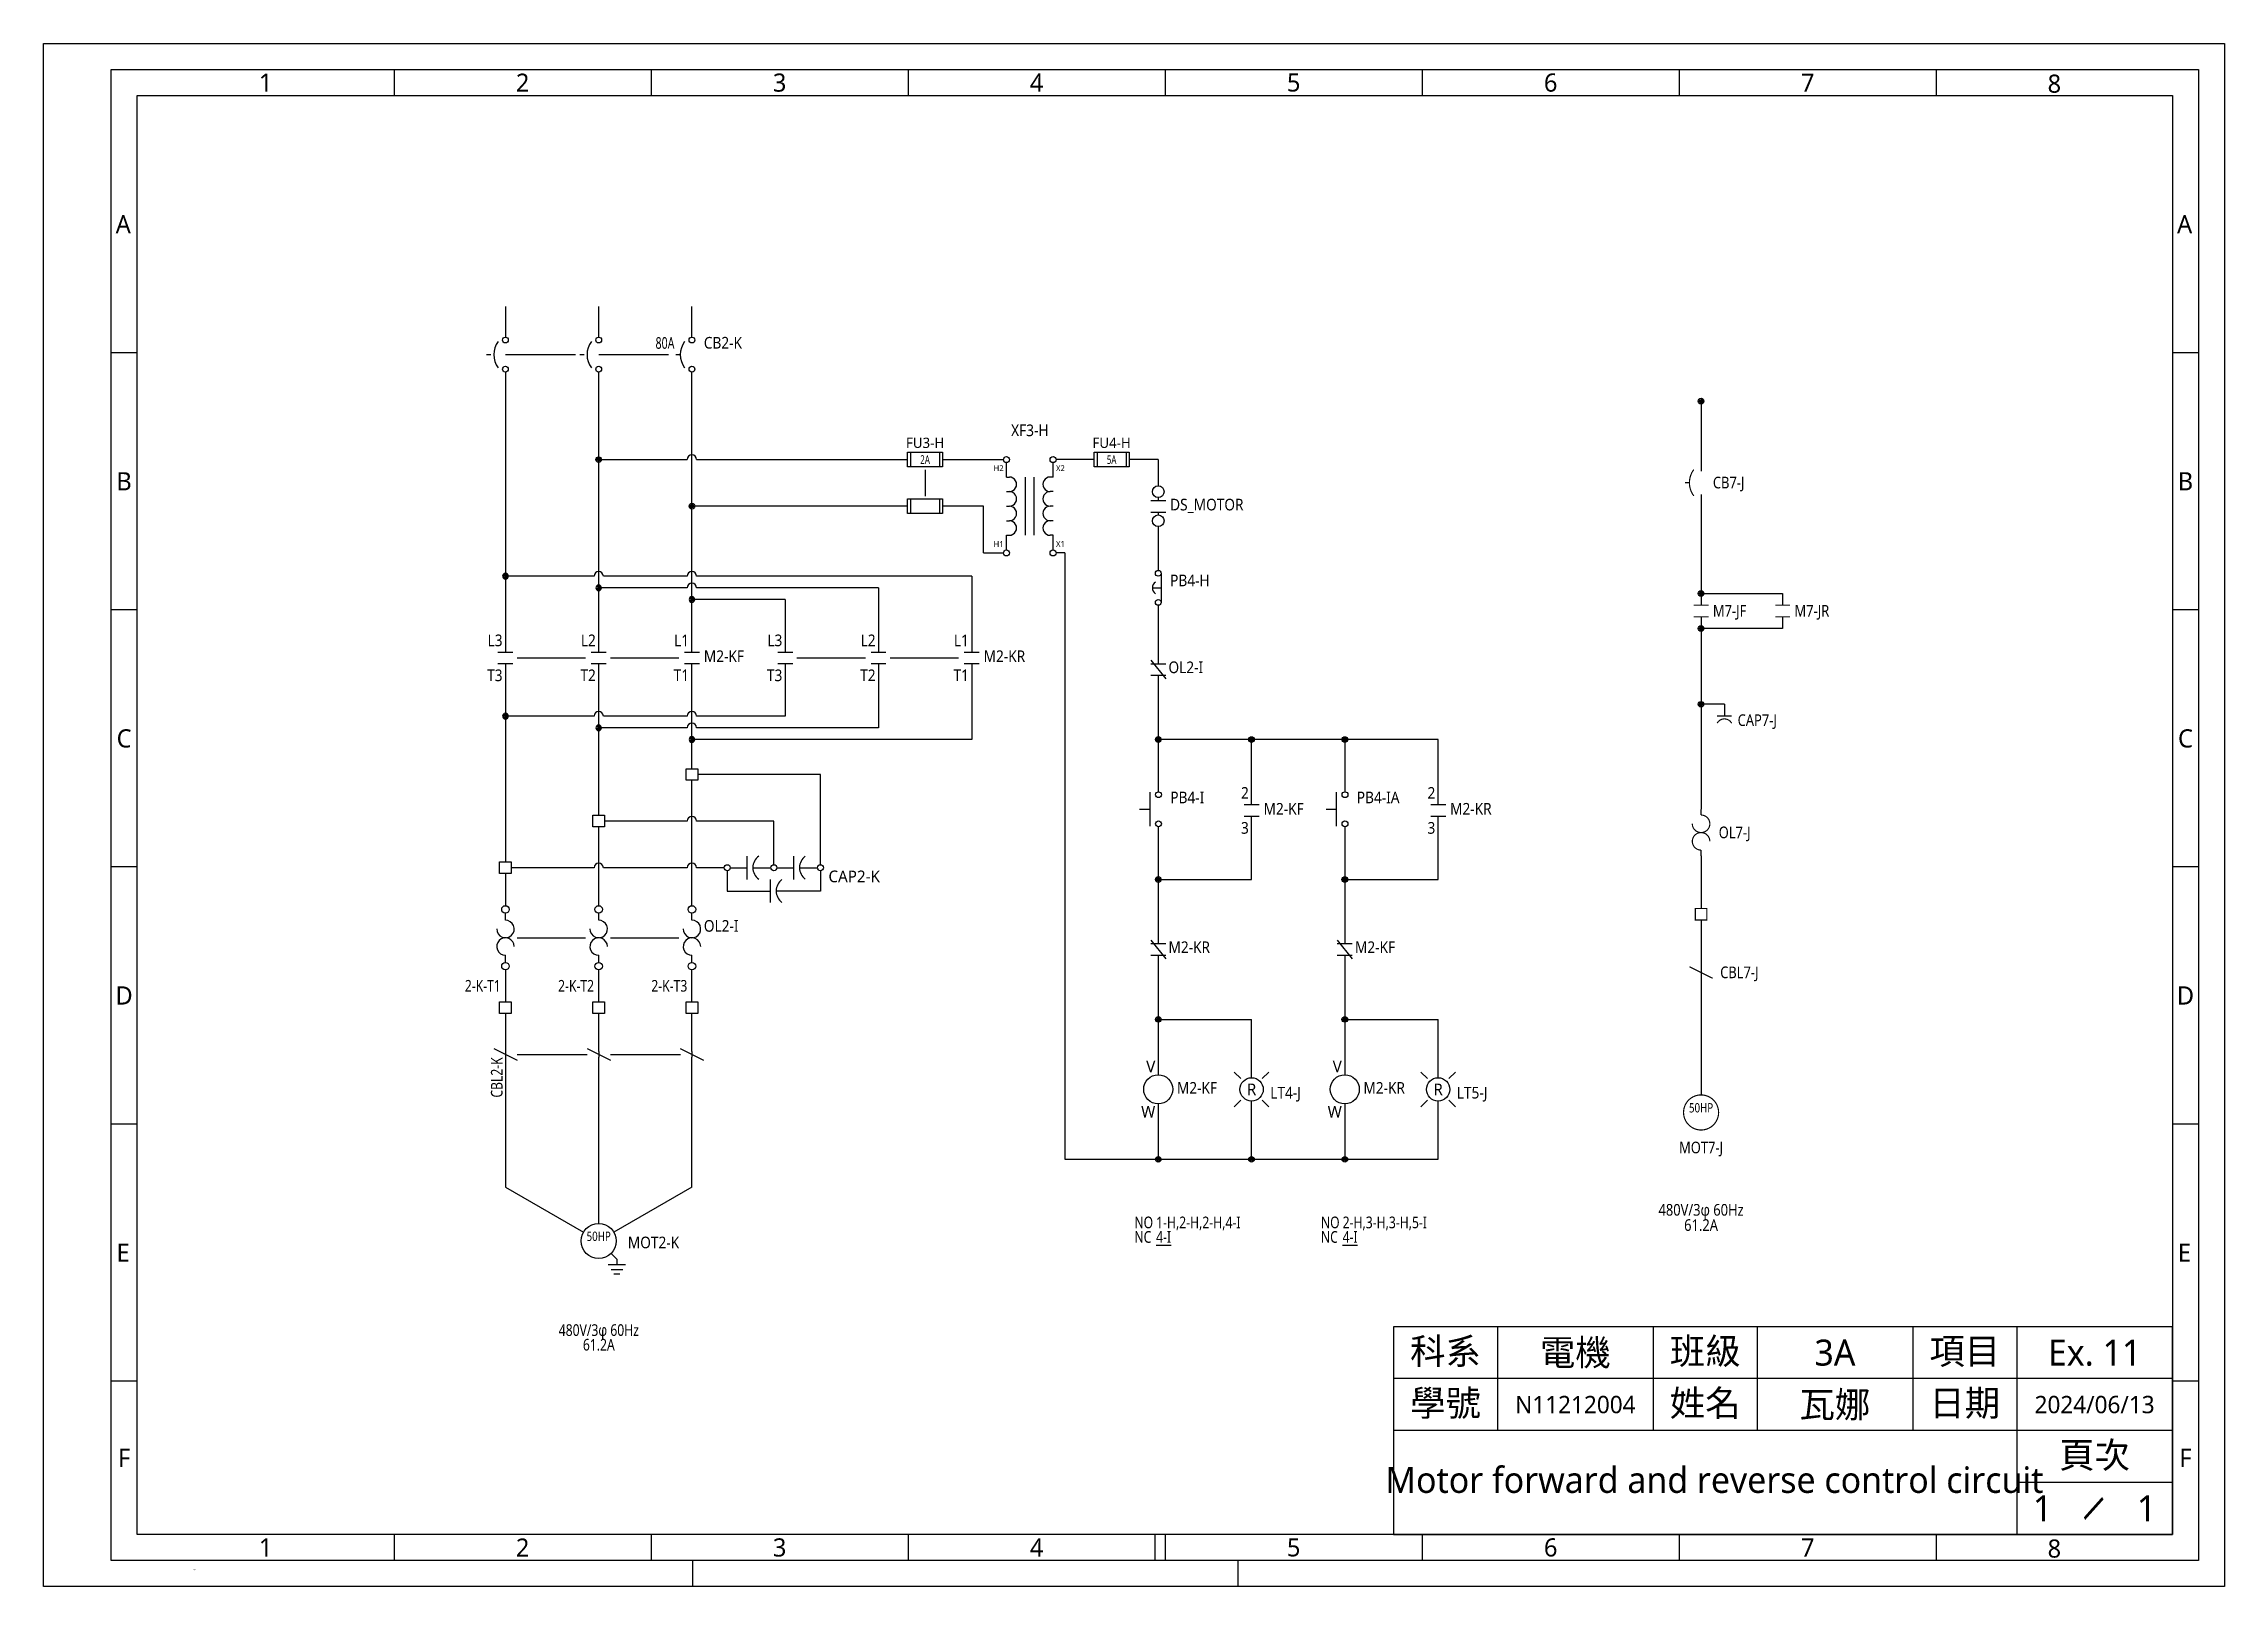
# Model space of a CAD drawing. Header units: millimetres. Extents: x -13 to 284, y -203 to 7.
import ezdxf
from ezdxf.enums import TextEntityAlignment as Align

# ---------------------------------------------------------------- set-up
doc = ezdxf.new("R2010")
doc.units = ezdxf.units.MM
doc.header["$LTSCALE"] = 6
doc.linetypes.add('HIDDEN2', pattern=[0.1875, 0.125, -0.0625])
for name, color, linetype in [('035', 5, 'Continuous'), ('1-', 7, 'Continuous'), ('BLK_50MM^2', 7, 'Continuous'), ('BRN_50MM^2', 7, 'Continuous'), ('GRN_10MM^2', 7, 'Continuous'), ('GRY_50MM^2', 7, 'Continuous'), ('LINK', 7, 'Continuous'), ('MISC', 7, 'Continuous'), ('SYMS', 7, 'Continuous'), ('TAGS', 7, 'Continuous'), ('TERMS', 7, 'Continuous'), ('WIREFIXED', 7, 'Continuous'), ('WIRENO', 72, 'Continuous'), ('WIRES', 7, 'Continuous'), ('XREF', 7, 'Continuous')]:
    doc.layers.add(name, color=color, linetype=linetype)
doc.styles.add('ISO Proportional', font='Microsoft JhengHei.ttf')
doc.styles.get("Standard").update_dxf_attribs({"font": 'Microsoft JhengHei.ttf'})
doc.styles.add('WD', font='Microsoft JhengHei.ttf')
doc.styles.add('WD_IEC', font='isocp2.shx', dxfattribs={"width": 0.9, "height": 4})

# ---------------------------------------------------------------- blocks, each defined once
blk = doc.blocks.new('WD_WNV')
at = {"linetype": 'Continuous', "style": 'WD', "width": 0.8}
blk.add_attdef('WIRENO', text='', height=0.125, dxfattribs=at).set_placement((-0.05, 0), align=Align.MIDDLE_RIGHT)
at = {"style": 'WD', "flags": 1}
for tag, p in [('W01USER', (-0.062, 0.094)), ('W02USER', (-0.062, 0.086)), ('W03USER', (-0.062, 0.078)), ('W04USER', (-0.062, 0.07)), ('W05USER', (-0.062, 0.062)), ('W06USER', (-0.062, 0.055)), ('W07USER', (-0.062, 0.047)), ('W08USER', (-0.062, 0.039)), ('W09USER', (-0.062, 0.031)), ('W10USER', (-0.062, 0.023))]:
    blk.add_attdef(tag, text='', height=0.005, dxfattribs=at).set_placement(p, align=Align.CENTER)
blk = doc.blocks.new('電腦輔助設計實習作業圖框')
for p, q in [((277.17, -167.58), (171.11, -167.58)), ((171.11, -167.58), (171.11, -195.86)), ((185.25, -167.58), (185.25, -181.72)), ((206.46, -167.58), (206.46, -181.72)), ((220.61, -167.58), (220.61, -181.72)), ((241.82, -167.58), (241.82, -181.72)), ((255.96, -167.58), (255.96, -195.86)), ((277.17, -195.86), (277.17, -167.58)), ((277.17, -167.58), (277.17, -195.86)), ((277.17, -174.65), (171.11, -174.65)), ((277.17, -181.72), (171.11, -181.72)), ((277.17, -188.79), (255.96, -188.79)), ((171.11, -195.86), (277.17, -195.86))]:
    blk.add_line(p, q)
at = {"layer": '035'}
for p, q in [((35, 3.54), (35, 0)), ((70, 3.54), (70, 0)), ((105, 3.54), (105, 0)), ((140, 3.54), (140, 0)), ((175, 3.54), (175, 0)), ((210, 3.54), (210, 0)), ((245, 3.54), (245, 0)), ((0, -35), (-3.54, -35)), ((280.71, -35), (277.17, -35)), ((0, -70), (-3.54, -70)), ((280.71, -70), (277.17, -70)), ((0, -105), (-3.54, -105)), ((280.71, -105), (277.17, -105)), ((0, -140), (-3.54, -140)), ((280.71, -140), (277.17, -140)), ((0, -175), (-3.54, -175)), ((280.71, -175), (277.17, -175)), ((35, -195.86), (35, -199.39)), ((70, -195.86), (70, -199.39)), ((105, -195.86), (105, -199.39)), ((138.59, -195.86), (138.59, -199.39)), ((140, -195.86), (140, -199.39)), ((175, -195.86), (175, -199.39)), ((210, -195.86), (210, -199.39)), ((245, -195.86), (245, -199.39)), ((75.66, -202.93), (75.66, -199.39)), ((149.9, -199.39), (149.9, -202.93))]:
    blk.add_line(p, q, dxfattribs=at)
for points in [[(-12.73, 7.07), (284.24, 7.07), (284.24, -202.93), (-12.73, -202.93)], [(-3.54, 3.54), (280.71, 3.54), (280.71, -199.39), (-3.54, -199.39)], [(0, 0), (277.17, 0), (277.17, -195.86), (0, -195.86)]]:
    blk.add_lwpolyline(points, close=True, dxfattribs=at)
at = {"layer": 'WIRENO'}
ref = blk.add_blockref('WD_WNV', (8.1, -200.69), dxfattribs=at)
ref.add_attrib('WIRENO', '309B', dxfattribs={"linetype": 'Continuous', "height": 0.125, "style": 'WD', "width": 0.8}).set_placement((8.05, -200.69), align=Align.MIDDLE_RIGHT)
at = {"insert": (178.18, -171.11), "char_height": 3.535, "attachment_point": 5, "style": 'ISO Proportional'}
blk.add_mtext_dynamic_manual_height_columns('科系', width=14.1414, gutter_width=8.84, heights=[0], dxfattribs=at)
at = {"char_height": 3.535, "attachment_point": 5}
for s, width, insert in [('班級', 14.1414, (213.54, -171.11)), ('項目', 14.1414, (248.89, -171.11)), ('學號', 14.1414, (178.18, -178.18)), ('姓名', 14.1414, (213.54, -178.18)), ('日期', 14.1414, (248.89, -178.18)), ('頁次', 21.2121, (266.57, -185.25))]:
    blk.add_mtext_dynamic_manual_height_columns(s, width=width, gutter_width=8.84, heights=[0], dxfattribs=dict(at, insert=insert))
at = {"insert": (266.44, -192.32), "char_height": 3.535, "attachment_point": 5, "rotation": 119.0276}
blk.add_mtext_dynamic_manual_height_columns('\\\\', width=21.2121, gutter_width=17.68, heights=[0], dxfattribs=at)
for tag, height, p in [('@科系', 3.54, (195.86, -171.11)), ('@班級', 3.54, (231.21, -171.11)), ('@項目', 3.54, (266.57, -171.11)), ('@學號', 2.36, (195.86, -178.18)), ('@姓名', 3.54, (231.21, -178.18)), ('@日期', 2.36, (266.57, -178.18)), ('@作業', 3.54, (214.79, -188.44)), ('@頁次', 3.54, (259.49, -192.32)), ('@總頁次', 3.54, (273.64, -192.32))]:
    blk.add_attdef(tag, text='', height=height).set_placement(p, align=Align.MIDDLE_CENTER)
at = {"flags": 9}
blk.add_attdef('WD_TB', (-12.73, -202.93), '', height=3.54, dxfattribs=at)
at = {"layer": '035', "style": 'ISO Proportional'}
for s, p in [('1', (17.5, 1.77)), ('2', (52.5, 1.77)), ('3', (87.5, 1.77)), ('4', (122.5, 1.77)), ('5', (157.5, 1.77)), ('6', (192.5, 1.77)), ('7', (227.5, 1.77)), ('8', (261.09, 1.62)), ('A', (-1.88, -17.5)), ('A', (278.83, -17.5)), ('B', (-1.77, -52.5)), ('B', (278.94, -52.5)), ('C', (-1.77, -87.5)), ('C', (278.94, -87.5)), ('D', (-1.77, -122.5)), ('D', (278.94, -122.5)), ('E', (-1.91, -157.5)), ('E', (278.8, -157.5)), ('F', (-1.77, -185.43)), ('F', (278.94, -185.43)), ('1', (17.5, -197.63)), ('2', (52.5, -197.63)), ('3', (87.5, -197.63)), ('4', (122.5, -197.63)), ('5', (157.5, -197.63)), ('6', (192.5, -197.63)), ('7', (227.5, -197.63)), ('8', (261.09, -197.78))]:
    blk.add_text(s, height=2.47, dxfattribs=at).set_placement(p, align=Align.MIDDLE)
blk = doc.blocks.new('WDDOT')
for radius in [0.03, 0.0187, 0.00929]:
    blk.add_circle((0, 0), radius)
blk = doc.blocks.new('VMS21')
at = {"linetype": 'Continuous'}
for p, q in [((-0.08, 0.062), (0.08, 0.062)), ((-0.08, -0.062), (0.08, -0.062))]:
    blk.add_line(p, q, dxfattribs=at)
at = {"linetype": 'Continuous', "style": 'WD', "width": 0.9, "flags": 8}
blk.add_attdef('TERM01', text='', height=0.125, dxfattribs=at).set_placement((-0.031, 0.125), align=Align.RIGHT)
at = {"style": 'WD'}
for tag, p, width in [('INST', (0.125, 0.281), 0.7), ('LOC', (0.125, 0.111), 0.7), ('TAG2', (0.127, -0.045), 0.9), ('XREF', (0.129, -0.199), 0.7), ('DESC1', (0.129, -0.351), 0.7), ('DESC2', (0.129, -0.508), 0.7), ('DESC3', (0.129, -0.664), 0.7)]:
    blk.add_attdef(tag, p, '', height=0.125, dxfattribs=dict(at, width=width))
for tag, p, flags in [('FAMILY', (-0.181, 0.003), 9), ('CONTACT', (-0.181, -0.014), 1)]:
    blk.add_attdef(tag, p, '', height=0.01, dxfattribs=dict(at, flags=flags))
at = {"color": 7, "style": 'WD'}
for tag, p in [('X4LINK', (-0.141, 0)), ('X1LINK', (0.125, 0))]:
    blk.add_attdef(tag, p, '', height=0.01, dxfattribs=at)
at = {"color": 7, "style": 'WD', "flags": 1}
for tag, p in [('X2TERM01', (0, 0.062)), ('X8TERM02', (0, -0.062))]:
    blk.add_attdef(tag, p, '', height=0.0125, dxfattribs=at)
at = {"linetype": 'Continuous', "style": 'WD', "width": 0.9, "flags": 8}
blk.add_attdef('TERM02', text='', height=0.125, dxfattribs=at).set_placement((-0.031, -0.125), align=Align.TOP_RIGHT)
blk = doc.blocks.new('VMO13')
blk.add_circle((0, 0), 0.188)
at = {"style": 'WD'}
for tag, p, width in [('INST', (0.318, 0.263), 0.7), ('TAG1', (0.312, -0.079), 0.9), ('LOC', (0.318, 0.094), 0.7)]:
    blk.add_attdef(tag, p, '', height=0.125, dxfattribs=dict(at, width=width))
for tag, height, width, p in [('RATING1', 0.1, 0.8, (0, 0)), ('DESC1', 0.125, 0.9, (0.001, -0.549)), ('DESC2', 0.125, 0.9, (0.001, -0.706)), ('RATING3', 0.125, 0.8, (0.001, -1.018)), ('DESC3', 0.125, 0.9, (0.001, -0.862)), ('RATING4', 0.125, 0.8, (0.001, -1.174)), ('WDTAGALT', 0.125, 0.7, (0, -1.344))]:
    blk.add_attdef(tag, text='', height=height, dxfattribs=dict(at, width=width)).set_placement(p, align=Align.CENTER)
at = {"style": 'WD', "flags": 1}
for tag, p in [('X0TERM03', (-0.162, 0.094)), ('X2TERM02', (0, 0.188)), ('X0TERM01', (0.162, 0.094)), ('X0TERM04', (0.133, -0.133))]:
    blk.add_attdef(tag, p, '', height=0.0125, dxfattribs=at)
at = {"linetype": 'Continuous', "style": 'WD', "flags": 9}
blk.add_attdef('ASSYCODE', text='', height=0.01, dxfattribs=at).set_placement((0, 0.125), align=Align.CENTER)
at = {"style": 'WD', "flags": 9}
blk.add_attdef('FAMILY', text='', height=0.01, dxfattribs=at).set_placement((-0.005, 0.17), align=Align.CENTER)
at = {"linetype": 'Continuous', "style": 'WD', "flags": 1}
for tag, p in [('MFG', (0, 0.14)), ('CAT', (0, 0.159))]:
    blk.add_attdef(tag, text='', height=0.01, dxfattribs=at).set_placement(p, align=Align.MIDDLE)
at = {"style": 'WD', "width": 0.8}
blk.add_attdef('RATING2', text='', height=0.1, dxfattribs=at).set_placement((0, -0.031), align=Align.TOP_CENTER)
blk = doc.blocks.new('Vgnd2')
for p, q in [((0.09375, 0), (-0.09375, 0)), ((-0.0625, -0.046875), (0.0625, -0.046875)), ((-0.03125, -0.09375), (0.03125, -0.09375))]:
    blk.add_line(p, q)
at = {"style": 'WD', "flags": 1}
blk.add_attdef('X2TERM01', (0, 0), '', height=0.01, dxfattribs=at)
blk = doc.blocks.new('VCB1')
at = {"linetype": 'HIDDEN2'}
blk.add_line((-0.171, 0), (-0.125, 0), dxfattribs=at)
for centre in [(0, 0.156), (0, -0.156)]:
    blk.add_circle(centre, 0.0312)
blk.add_arc((0.109, 0), 0.234, 143.1301, 216.8699)
at = {"style": 'WD'}
for tag, p, width in [('INST', (0.219, 0.388), 0.7), ('LOC', (0.219, 0.219), 0.7), ('TAG1', (0.127, 0.064), 0.9), ('XREF', (0.129, -0.09), 0.7), ('DESC1', (0.129, -0.242), 0.7), ('DESC2', (0.129, -0.389), 0.7)]:
    blk.add_attdef(tag, p, '', height=0.125, dxfattribs=dict(at, width=width))
at = {"linetype": 'Continuous', "style": 'WD'}
for tag, height, flags, p in [('TERM01', 0.125, 8, (-0.055, 0.207)), ('MFG', 0.01, 9, (-0.142, -0.088)), ('CAT', 0.01, 9, (-0.142, -0.073))]:
    blk.add_attdef(tag, text='', height=height, dxfattribs=dict(at, flags=flags)).set_placement(p, align=Align.RIGHT)
at = {"style": 'WD', "width": 0.7}
blk.add_attdef('RATING1', text='', height=0.125, dxfattribs=at).set_placement((-0.188, 0.062), align=Align.RIGHT)
at = {"color": 7, "style": 'WD'}
for tag, p in [('X4LINK', (-0.25, 0)), ('X1LINK', (0, 0))]:
    blk.add_attdef(tag, p, '', height=0.01, dxfattribs=at)
at = {"color": 7, "style": 'WD', "flags": 1}
for tag, p in [('X2TERM01', (0, 0.188)), ('X8TERM02', (0, -0.188))]:
    blk.add_attdef(tag, p, '', height=0.0125, dxfattribs=at)
at = {"linetype": 'Continuous', "style": 'WD', "flags": 8}
blk.add_attdef('TERM02', text='', height=0.125, dxfattribs=at).set_placement((-0.041, -0.213), align=Align.TOP_RIGHT)
at = {"style": 'WD', "flags": 9}
for tag, p in [('CONTACT', (-0.129, -0.129)), ('FAMILY', (-0.142, -0.036))]:
    blk.add_attdef(tag, text='', height=0.01, dxfattribs=at).set_placement(p, align=Align.RIGHT)
at = {"linetype": 'Continuous', "style": 'WD', "flags": 9}
blk.add_attdef('ASSYCODE', text='', height=0.01, dxfattribs=at).set_placement((-0.153, -0.106), align=Align.CENTER)
blk = doc.blocks.new('VCB2')
at = {"linetype": 'HIDDEN2'}
blk.add_line((-0.203, 0), (-0.156, 0), dxfattribs=at)
for centre in [(0, 0.156), (0, -0.156)]:
    blk.add_circle(centre, 0.0312)
blk.add_arc((0.109, 0), 0.234, 143.1301, 216.8699)
at = {"style": 'WD'}
for tag, p, width in [('INST', (0.219, 0.388), 0.7), ('LOC', (0.219, 0.219), 0.7), ('TAG2', (0.127, 0.064), 0.9), ('XREF', (0.129, -0.09), 0.7), ('DESC1', (0.129, -0.242), 0.7), ('DESC2', (0.129, -0.389), 0.7)]:
    blk.add_attdef(tag, p, '', height=0.125, dxfattribs=dict(at, width=width))
at = {"linetype": 'Continuous', "style": 'WD', "flags": 8}
blk.add_attdef('TERM01', text='', height=0.125, dxfattribs=at).set_placement((-0.055, 0.207), align=Align.RIGHT)
at = {"style": 'WD', "width": 0.7}
blk.add_attdef('RATING1', text='', height=0.125, dxfattribs=at).set_placement((-0.188, 0.062), align=Align.RIGHT)
at = {"color": 7, "style": 'WD'}
for tag, p in [('X4LINK', (-0.25, 0)), ('X1LINK', (0, 0))]:
    blk.add_attdef(tag, p, '', height=0.01, dxfattribs=at)
at = {"color": 7, "style": 'WD', "flags": 1}
for tag, p in [('X2TERM01', (0, 0.188)), ('X8TERM02', (0, -0.188))]:
    blk.add_attdef(tag, p, '', height=0.0125, dxfattribs=at)
at = {"linetype": 'Continuous', "style": 'WD', "flags": 8}
blk.add_attdef('TERM02', text='', height=0.125, dxfattribs=at).set_placement((-0.041, -0.213), align=Align.TOP_RIGHT)
at = {"style": 'WD', "flags": 9}
for tag, p in [('CONTACT', (-0.129, -0.056)), ('FAMILY', (-0.142, -0.036))]:
    blk.add_attdef(tag, text='', height=0.01, dxfattribs=at).set_placement(p, align=Align.RIGHT)
blk = doc.blocks.new('VXF1')
for p, q in [((0, 0.312), (0, 0.467)), ((0, 0.312), (0.031, 0.312)), ((0.203, -0.312), (0.203, 0.312)), ((0.297, -0.312), (0.297, 0.312)), ((0.5, 0.312), (0.469, 0.312)), ((0.5, 0.312), (0.5, 0.467)), ((0, 0.156), (0.031, 0.156)), ((0, 0), (0.031, 0)), ((0.5, 0.156), (0.469, 0.156)), ((0.5, 0), (0.469, 0)), ((0, -0.156), (0.031, -0.156)), ((0.5, -0.156), (0.469, -0.156)), ((0, -0.469), (0, -0.312)), ((0, -0.312), (0.031, -0.312)), ((0.5, -0.312), (0.469, -0.312)), ((0.5, -0.469), (0.5, -0.312))]:
    blk.add_line(p, q)
for centre in [(0, 0.499), (0.5, 0.499), (0, -0.501), (0.5, -0.501)]:
    blk.add_circle(centre, 0.0322)
for centre, start, end in [((0.031, 0.234), 270, 90.001), ((0.469, 0.234), 90.001, 270.002), ((0.031, 0.078), 270, 90.001), ((0.031, -0.078), 270, 90.001), ((0.469, 0.078), 90.001, 270.002), ((0.469, -0.078), 90.001, 270.002), ((0.031, -0.234), 270, 90.001), ((0.469, -0.234), 90.001, 270.002)]:
    blk.add_arc(centre, 0.0781, start, end)
at = {"style": 'WD'}
for tag, p, height, flags in [('FAMILY', (-0.008, 0.722), 0.01, 9), ('X4TERM02', (-0.032, 0.499), 0.0125, 1), ('X2TERM02', (0, 0.531), 0.0125, 1), ('X2TERM05', (0.5, 0.531), 0.0125, 1), ('X1TERM05', (0.532, 0.499), 0.0125, 1), ('X4TERM03', (-0.009, 0), 0.0125, 1), ('X1TERM06', (0.507, 0), 0.0125, 1), ('X4TERM01', (-0.032, -0.501), 0.0125, 1), ('X8TERM01', (0, -0.533), 0.0125, 1), ('X8TERM04', (0.5, -0.533), 0.0125, 1), ('X1TERM04', (0.532, -0.501), 0.0125, 1)]:
    blk.add_attdef(tag, p, '', height=height, dxfattribs=dict(at, flags=flags))
at = {"linetype": 'Continuous', "style": 'WD', "flags": 9}
for tag, p in [('CAT', (0.017, 0.693)), ('ASSYCODE', (0.018, 0.656)), ('MFG', (0.015, 0.674))]:
    blk.add_attdef(tag, text='', height=0.01, dxfattribs=at).set_placement(p, align=Align.CENTER)
at = {"style": 'WD', "width": 0.7}
for tag, p in [('RATING1', (0.274, 0.594)), ('INST', (0.253, -0.603)), ('LOC', (0.253, -0.773)), ('DESC1', (0.253, -0.929)), ('DESC2', (0.253, -1.085))]:
    blk.add_attdef(tag, text='', height=0.125, dxfattribs=at).set_placement(p, align=Align.CENTER)
at = {"style": 'WD'}
blk.add_attdef('TAG1', text='', height=0.125, dxfattribs=at).set_placement((0.25, 0.75), align=Align.CENTER)
at = {"linetype": 'Continuous', "style": 'WD', "flags": 8}
for tag, p in [('TERM02', (-0.031, 0.438)), ('TERM03', (-0.031, -0.031))]:
    blk.add_attdef(tag, text='', height=0.125, dxfattribs=at).set_placement(p, align=Align.TOP_RIGHT)
for tag, p in [('TERM05', (0.531, 0.438)), ('TERM06', (0.531, -0.031))]:
    blk.add_attdef(tag, text='', height=0.125, dxfattribs=at).set_placement(p, align=Align.TOP_LEFT)
blk.add_attdef('TERM01', text='', height=0.125, dxfattribs=at).set_placement((-0.031, -0.438), align=Align.RIGHT)
blk.add_attdef('TERM04', (0.531, -0.438), '', height=0.125, dxfattribs=at)
blk = doc.blocks.new('VT0001')
for p, q in [((-0.062, 0.062), (0.062, 0.062)), ((-0.062, -0.062), (-0.062, 0.062)), ((0.062, 0.062), (0.062, -0.062)), ((0.062, -0.062), (-0.062, -0.062))]:
    blk.add_line(p, q)
at = {"style": 'WD'}
for tag, p, width in [('INST', (0.062, 0.42), 0.7), ('LOC', (0.062, 0.25), 0.7), ('DESC1', (0.05, -0.385), 0.8)]:
    blk.add_attdef(tag, p, '', height=0.125, dxfattribs=dict(at, width=width))
at = {"style": 'WD', "flags": 1}
for tag, p, height in [('X4TERM01', (-0.062, 0), 0.0125), ('X4TERMDESC01', (-0.055, -0.023), 0.025), ('X2TERMDESC01', (-0.006, 0.029), 0.025), ('X2TERM01', (0, 0.062), 0.0125), ('STRIPSEQ', (0, 0), 0.00125), ('X2PIN01', (0.033, 0.084), 0.0125), ('X1TERMDESC01', (0.039, 0.007), 0.025), ('X1TERM01', (0.062, 0), 0.0125), ('X1PIN01', (0.087, 0.016), 0.0125), ('X4PIN01', (-0.114, -0.038), 0.0125), ('LINKTERM', (0, -0.002), 0.00125), ('X8TERMDESC01', (0, -0.054), 0.025), ('X8TERM01', (0, -0.062), 0.0125), ('X8PIN01', (0.026, -0.096), 0.0125)]:
    blk.add_attdef(tag, p, '', height=height, dxfattribs=at)
at = {"linetype": 'Continuous', "style": 'WD'}
for tag, p, height, width, flags in [('TERM01', (0.062, 0.094), 0.125, 0.8, 8), ('TAGSTRIP', (0.05, -0.229), 0.125, 0.9, 8), ('DESC2', (0.05, -0.541), 0.125, 0.8, 8), ('CAT', (0.213, -0.406), 0.109, 0.8, 1), ('DESC3', (0.05, -0.698), 0.125, 0.8, 8)]:
    blk.add_attdef(tag, p, '', height=height, dxfattribs=dict(at, width=width, flags=flags))
at = {"linetype": 'Continuous', "style": 'WD', "width": 0.8, "flags": 1}
blk.add_attdef('MFG', text='', height=0.109, dxfattribs=at).set_placement((0.088, -0.406), align=Align.RIGHT)
at = {"style": 'WD', "width": 0.7, "flags": 1}
blk.add_attdef('ASSYCODE', (0.062, -0.281), '', height=0.01, dxfattribs=at)
blk = doc.blocks.new('HCA113')
for p, q in [((-0.467, 0), (-0.288, 0)), ((-0.287, 0.125), (-0.287, -0.125)), ((-0.226, 0), (-0.031, 0)), ((0.033, 0), (0.212, 0)), ((0.213, 0.125), (0.213, -0.125)), ((0.274, 0), (0.469, 0)), ((-0.5, -0.032), (-0.5, -0.25)), ((-0.037, -0.125), (-0.037, -0.375)), ((0.5, -0.032), (0.5, -0.25)), ((-0.5, -0.25), (-0.037, -0.25)), ((0.5, -0.25), (0.026, -0.25))]:
    blk.add_line(p, q)
for centre in [(-0.499, 0), (0.001, 0), (0.501, 0)]:
    blk.add_circle(centre, 0.0322)
for centre in [(-0.068, 0), (0.432, 0), (0.182, -0.25)]:
    blk.add_arc(centre, 0.156, 126.87, 233.131)
at = {"style": 'WD', "width": 0.7}
for tag, p in [('INST', (0.587, 0.17)), ('LOC', (0.587, 0)), ('DESC1', (0.587, -0.405)), ('DESC2', (0.587, -0.561))]:
    blk.add_attdef(tag, p, '', height=0.125, dxfattribs=at)
at = {"linetype": 'Continuous', "style": 'WD', "flags": 8}
for tag, p in [('TERM03', (-0.062, 0.016)), ('TERM02', (0.438, 0.016))]:
    blk.add_attdef(tag, text='', height=0.125, dxfattribs=at).set_placement(p, align=Align.RIGHT)
at = {"style": 'WD'}
for tag, p, height, flags in [('X4TERM01', (-0.531, 0), 0.0125, 1), ('X2TERM01', (-0.499, 0.032), 0.0125, 1), ('FAMILY', (-0.365, 0.137), 0.01, 9), ('X2TERM03', (0.001, 0.032), 0.0125, 1), ('X2TERM02', (0.501, 0.032), 0.0125, 1), ('X1TERM02', (0.533, 0), 0.0125, 1)]:
    blk.add_attdef(tag, p, '', height=height, dxfattribs=dict(at, flags=flags))
at = {"linetype": 'Continuous', "style": 'WD', "flags": 8}
blk.add_attdef('TERM01', (-0.438, 0.016), '', height=0.0625, dxfattribs=at)
at = {"linetype": 'Continuous', "style": 'WD', "flags": 9}
for tag, p in [('ASSYCODE', (-0.344, 0.125)), ('MFG', (-0.342, 0.089)), ('CAT', (-0.34, 0.108))]:
    blk.add_attdef(tag, text='', height=0.01, dxfattribs=at).set_placement(p, align=Align.CENTER)
at = {"style": 'WD'}
blk.add_attdef('TAG1', (0.587, -0.156), '', height=0.125, dxfattribs=at)
at = {"style": 'WD', "width": 0.7}
blk.add_attdef('RATING1', text='', height=0.125, dxfattribs=at).set_placement((0.024, -0.547), align=Align.CENTER)
blk = doc.blocks.new('VOL1')
for p, q in [((0, 0.188), (0, 0.264)), ((0, -0.264), (0, -0.188))]:
    blk.add_line(p, q)
at = {"linetype": 'Continuous'}
for centre in [(0, 0.304), (0, -0.304)]:
    blk.add_circle(centre, 0.04, dxfattribs=at)
for centre, start, end in [((0, 0.094), 180, 90.001), ((0, -0.094), 0.001, 270.002)]:
    blk.add_arc(centre, 0.0938, start, end)
at = {"linetype": 'Continuous', "style": 'WD', "flags": 8}
blk.add_attdef('TERM01', text='', height=0.125, dxfattribs=at).set_placement((-0.055, 0.363), align=Align.RIGHT)
at = {"style": 'WD'}
for tag, p, width in [('INST', (0.219, 0.39), 0.7), ('LOC', (0.219, 0.221), 0.7), ('TAG1', (0.127, 0.064), 0.9), ('DESC1', (0.129, -0.092), 0.7), ('DESC2', (0.129, -0.248), 0.7), ('RATING1', (0.156, -0.404), 0.7)]:
    blk.add_attdef(tag, p, '', height=0.125, dxfattribs=dict(at, width=width))
at = {"color": 7, "style": 'WD', "flags": 1}
for tag, p in [('X2TERM01', (0, 0.344)), ('X8TERM02', (0, -0.344))]:
    blk.add_attdef(tag, p, '', height=0.0125, dxfattribs=at)
at = {"color": 7, "style": 'WD'}
for tag, p in [('X4LINK', (-0.141, 0)), ('X1LINK', (0.125, 0))]:
    blk.add_attdef(tag, p, '', height=0.01, dxfattribs=at)
at = {"style": 'WD', "flags": 9}
blk.add_attdef('FAMILY', (-0.216, -0.158), '', height=0.01, rotation=90, dxfattribs=at)
at = {"linetype": 'Continuous', "style": 'WD', "flags": 9}
for tag, p in [('CAT', (-0.172, -0.133)), ('MFG', (-0.153, -0.135)), ('ASSYCODE', (-0.127, -0.144))]:
    blk.add_attdef(tag, text='', height=0.01, rotation=90, dxfattribs=at).set_placement(p, align=Align.CENTER)
at = {"linetype": 'Continuous', "style": 'WD', "flags": 8}
blk.add_attdef('TERM02', text='', height=0.125, dxfattribs=at).set_placement((-0.041, -0.37), align=Align.TOP_RIGHT)
blk = doc.blocks.new('VOL2')
for p, q in [((0, 0.188), (0, 0.264)), ((0, -0.264), (0, -0.188))]:
    blk.add_line(p, q)
at = {"linetype": 'Continuous'}
for centre in [(0, 0.304), (0, -0.304)]:
    blk.add_circle(centre, 0.04, dxfattribs=at)
for centre, start, end in [((0, 0.094), 180, 90.001), ((0, -0.094), 0.001, 270.002)]:
    blk.add_arc(centre, 0.0938, start, end)
at = {"linetype": 'Continuous', "style": 'WD', "flags": 8}
blk.add_attdef('TERM01', text='', height=0.125, dxfattribs=at).set_placement((-0.055, 0.363), align=Align.RIGHT)
at = {"style": 'WD'}
for tag, p, width in [('INST', (0.188, 0.359), 0.7), ('LOC', (0.188, 0.189), 0.7), ('TAG2', (0.127, 0.033), 0.9), ('DESC1', (0.129, -0.123), 0.7), ('DESC2', (0.129, -0.279), 0.7)]:
    blk.add_attdef(tag, p, '', height=0.125, dxfattribs=dict(at, width=width))
at = {"color": 7, "style": 'WD', "flags": 1}
for tag, p in [('X2TERM01', (0, 0.344)), ('X8TERM02', (0, -0.344))]:
    blk.add_attdef(tag, p, '', height=0.0125, dxfattribs=at)
at = {"color": 7, "style": 'WD'}
for tag, p in [('X4LINK', (-0.141, 0)), ('X1LINK', (0.125, 0))]:
    blk.add_attdef(tag, p, '', height=0.01, dxfattribs=at)
at = {"style": 'WD', "flags": 9}
blk.add_attdef('FAMILY', (-0.216, -0.158), '', height=0.01, rotation=90, dxfattribs=at)
at = {"linetype": 'Continuous', "style": 'WD', "flags": 8}
blk.add_attdef('TERM02', text='', height=0.125, dxfattribs=at).set_placement((-0.041, -0.37), align=Align.TOP_RIGHT)
blk = doc.blocks.new('VW01')
for p, q in [((-0.125, 0.062), (0.125, -0.062)), ((0, 0.031), (0, -0.031))]:
    blk.add_line(p, q)
at = {"style": 'WD', "width": 0.8}
blk.add_attdef('RATING1', (-0.031, 0.094), '', height=0.125, rotation=90, dxfattribs=at)
at = {"style": 'WD', "width": 0.7, "flags": 1}
for tag, p in [('INST', (-0.357, 0)), ('LOC', (-0.188, 0)), ('XREF', (0.3, -0.062)), ('DESC1', (0.456, -0.062)), ('DESC2', (0.613, -0.062))]:
    blk.add_attdef(tag, text='', height=0.125, rotation=90, dxfattribs=at).set_placement(p, align=Align.CENTER)
at = {"style": 'WD', "flags": 9}
blk.add_attdef('FAMILY', text='', height=0.01, rotation=90, dxfattribs=at).set_placement((-0.118, 0.023), align=Align.CENTER)
at = {"style": 'WD'}
for tag, p in [('X4LINK', (-0.125, 0)), ('X1LINK', (0.125, 0))]:
    blk.add_attdef(tag, p, '', height=0.01, dxfattribs=at)
at = {"linetype": 'Continuous', "style": 'WD', "flags": 9}
blk.add_attdef('ASSYCODE', text='', height=0.01, rotation=90, dxfattribs=at).set_placement((-0.042, 0.029), align=Align.CENTER)
at = {"style": 'WD', "flags": 1}
for tag, p in [('X2TERM01', (0, 0.031)), ('X8TERM01', (0, -0.031))]:
    blk.add_attdef(tag, p, '', height=0.0125, dxfattribs=at)
at = {"style": 'WD', "width": 0.8, "flags": 1}
blk.add_attdef('CAT', text='', height=0.0938, rotation=90, dxfattribs=at).set_placement((0.031, 0.031), align=Align.TOP_LEFT)
at = {"style": 'WD', "width": 0.8}
blk.add_attdef('TAG1', text='', height=0.125, rotation=90, dxfattribs=at).set_placement((-0.031, -0.031), align=Align.RIGHT)
at = {"style": 'WD', "width": 0.8, "flags": 1}
blk.add_attdef('MFG', text='', height=0.0938, rotation=90, dxfattribs=at).set_placement((0.031, -0.125), align=Align.TOP_RIGHT)
blk = doc.blocks.new('VW02')
for p, q in [((-0.125, 0.062), (0.125, -0.062)), ((0, 0.031), (0, -0.031))]:
    blk.add_line(p, q)
at = {"style": 'WD', "width": 0.8}
blk.add_attdef('RATING1', (-0.031, 0.094), '', height=0.125, rotation=90, dxfattribs=at)
at = {"style": 'WD', "width": 0.7, "flags": 1}
for tag, p in [('INST', (-0.357, 0)), ('LOC', (-0.188, 0)), ('XREF', (0.3, -0.062)), ('DESC1', (0.456, -0.062)), ('DESC2', (0.613, -0.062))]:
    blk.add_attdef(tag, text='', height=0.125, rotation=90, dxfattribs=at).set_placement(p, align=Align.CENTER)
at = {"style": 'WD', "flags": 9}
blk.add_attdef('FAMILY', text='', height=0.01, rotation=90, dxfattribs=at).set_placement((-0.118, 0.023), align=Align.CENTER)
at = {"style": 'WD'}
for tag, p in [('X4LINK', (-0.125, 0)), ('X1LINK', (0.125, 0))]:
    blk.add_attdef(tag, p, '', height=0.01, dxfattribs=at)
at = {"style": 'WD', "flags": 1}
for tag, p in [('X2TERM01', (0, 0.031)), ('X8TERM01', (0, -0.031))]:
    blk.add_attdef(tag, p, '', height=0.0125, dxfattribs=at)
at = {"style": 'WD', "width": 0.8}
blk.add_attdef('TAG2', text='', height=0.125, rotation=90, dxfattribs=at).set_placement((-0.031, -0.031), align=Align.RIGHT)
blk = doc.blocks.new('HFU1')
for p, q in [((-0.188, -0.078), (-0.188, 0.078)), ((-0.188, 0.078), (0.188, 0.078)), ((-0.156, 0.078), (-0.156, -0.078)), ((0.156, 0.078), (0.156, -0.078)), ((0.188, 0.078), (0.188, -0.078)), ((0.188, -0.078), (-0.188, -0.078))]:
    blk.add_line(p, q)
at = {"style": 'WD'}
blk.add_attdef('TAG1', text='', height=0.109, dxfattribs=at).set_placement((0, 0.125), align=Align.CENTER)
at = {"style": 'WD', "width": 0.7}
for tag, p in [('INST', (0, 0.366)), ('LOC', (0, 0.281)), ('DESC1', (0.008, -0.228)), ('DESC2', (0.008, -0.322)), ('DESC3', (0.008, -0.406))]:
    blk.add_attdef(tag, text='', height=0.0625, dxfattribs=at).set_placement(p, align=Align.CENTER)
at = {"linetype": 'Continuous', "style": 'WD', "flags": 9}
for tag, p in [('ASSYCODE', (0.157, 0.251)), ('MFG', (0.156, 0.083)), ('CAT', (0.156, 0.102))]:
    blk.add_attdef(tag, text='', height=0.01, dxfattribs=at).set_placement(p, align=Align.CENTER)
at = {"style": 'WD'}
for tag, p, height, flags in [('X4TERM01', (-0.188, 0), 0.0109, 1), ('FAMILY', (0.129, 0.108), 0.01, 9), ('X1TERM02', (0.188, 0), 0.0109, 1)]:
    blk.add_attdef(tag, p, '', height=height, dxfattribs=dict(at, flags=flags))
at = {"style": 'WD', "width": 0.7}
blk.add_attdef('RATING1', text='', height=0.0938, dxfattribs=at).set_placement((0, 0), align=Align.MIDDLE_CENTER)
at = {"style": 'WD'}
for tag, p in [('X2LINK', (0, 0.109)), ('X8LINK', (0, -0.109))]:
    blk.add_attdef(tag, p, '', height=0.01, dxfattribs=at)
at = {"linetype": 'Continuous', "style": 'WD', "flags": 8}
blk.add_attdef('TERM01', text='', height=0.0625, dxfattribs=at).set_placement((-0.25, -0.016), align=Align.TOP_RIGHT)
blk.add_attdef('TERM02', text='', height=0.0625, dxfattribs=at).set_placement((0.25, -0.016), align=Align.TOP_LEFT)
blk = doc.blocks.new('HFU2')
for p, q in [((-0.188, -0.078), (-0.188, 0.078)), ((-0.188, 0.078), (0.188, 0.078)), ((-0.156, 0.078), (-0.156, -0.078)), ((0.156, 0.078), (0.156, -0.078)), ((0.188, 0.078), (0.188, -0.078)), ((0.188, -0.078), (-0.188, -0.078))]:
    blk.add_line(p, q)
at = {"style": 'WD', "width": 0.7}
for tag, p in [('INST', (0, 0.366)), ('LOC', (0, 0.281)), ('DESC1', (-0.007, -0.228)), ('DESC2', (-0.007, -0.322)), ('DESC3', (-0.007, -0.406))]:
    blk.add_attdef(tag, text='', height=0.0625, dxfattribs=at).set_placement(p, align=Align.CENTER)
at = {"linetype": 'Continuous', "style": 'WD', "flags": 9}
for tag, p in [('FAMILY', (0.157, 0.251)), ('ASSYCODE', (0.188, 0.235)), ('MFG', (0.156, 0.083)), ('CAT', (0.156, 0.102))]:
    blk.add_attdef(tag, text='', height=0.01, dxfattribs=at).set_placement(p, align=Align.CENTER)
at = {"style": 'WD', "flags": 1}
for tag, p in [('X4TERM01', (-0.188, 0)), ('X1TERM02', (0.188, 0))]:
    blk.add_attdef(tag, p, '', height=0.01, dxfattribs=at)
at = {"style": 'WD', "width": 0.7}
blk.add_attdef('RATING1', text='', height=0.0938, dxfattribs=at).set_placement((0, 0), align=Align.MIDDLE_CENTER)
at = {"style": 'WD'}
blk.add_attdef('TAG2', text='', height=0.0938, dxfattribs=at).set_placement((0, 0.125), align=Align.CENTER)
for tag, p in [('X2LINK', (0, 0.109)), ('X8LINK', (0, -0.109))]:
    blk.add_attdef(tag, p, '', height=0.01, dxfattribs=at)
at = {"linetype": 'Continuous', "style": 'WD', "flags": 8}
blk.add_attdef('TERM01', text='', height=0.0625, dxfattribs=at).set_placement((-0.25, -0.016), align=Align.TOP_RIGHT)
blk.add_attdef('TERM02', text='', height=0.0625, dxfattribs=at).set_placement((0.25, -0.016), align=Align.TOP_LEFT)
blk = doc.blocks.new('VDS21IT')
at = {"linetype": 'Continuous'}
for p, q in [((-0.08, 0.062), (0.08, 0.062)), ((-0.08, -0.062), (0.08, -0.062))]:
    blk.add_line(p, q, dxfattribs=at)
for p, q in [((0, 0.094), (0, 0.062)), ((0, -0.062), (0, -0.094))]:
    blk.add_line(p, q)
for centre in [(0, 0.156), (0, -0.156)]:
    blk.add_circle(centre, 0.0625)
at = {"style": 'WD'}
for tag, p, width in [('INST', (0.125, 0.281), 0.7), ('LOC', (0.125, 0.111), 0.7), ('TAG2', (0.127, -0.045), 0.9), ('XREF', (0.129, -0.201), 0.7), ('DESC1', (0.129, -0.358), 0.7), ('DESC2', (0.129, -0.514), 0.7)]:
    blk.add_attdef(tag, p, '', height=0.125, dxfattribs=dict(at, width=width))
for tag, p, height, flags in [('FAMILY', (-0.181, 0.003), 0.01, 9), ('X2TERM01', (0, 0.219), 0.0125, 1), ('CONTACT', (-0.181, -0.014), 0.01, 1), ('X8TERM02', (0, -0.219), 0.0125, 1)]:
    blk.add_attdef(tag, p, '', height=height, dxfattribs=dict(at, flags=flags))
at = {"color": 7, "style": 'WD'}
for tag, p in [('X4LINK', (-0.141, 0)), ('X1LINK', (0.125, 0))]:
    blk.add_attdef(tag, p, '', height=0.01, dxfattribs=at)
at = {"linetype": 'Continuous', "style": 'WD', "width": 0.8, "flags": 8}
for tag, p in [('TERM01', (0, 0.156)), ('TERM02', (0, -0.156))]:
    blk.add_attdef(tag, text='', height=0.0625, dxfattribs=at).set_placement(p, align=Align.MIDDLE_CENTER)
blk = doc.blocks.new('VPB12M')
for p, q in [((-0.065, 0), (0.034, 0)), ((0.034, -0.156), (0.034, 0.156))]:
    blk.add_line(p, q)
for centre in [(0, 0.156), (0, -0.156)]:
    blk.add_circle(centre, 0.0312)
blk.add_arc((0.016, 0), 0.0781, 126.8699, 233.1301)
at = {"style": 'WD'}
for tag, p, width in [('INST', (0.127, 0.343), 0.7), ('LOC', (0.127, 0.174), 0.7), ('TAG1', (0.127, 0.018), 0.9), ('XREF', (0.129, -0.137), 0.7), ('DESC1', (0.129, -0.289), 0.7), ('DESC2', (0.129, -0.445), 0.7)]:
    blk.add_attdef(tag, p, '', height=0.125, dxfattribs=dict(at, width=width))
at = {"linetype": 'Continuous', "style": 'WD'}
for tag, height, flags, p in [('TERM01', 0.125, 8, (-0.055, 0.207)), ('MFG', 0.01, 9, (-0.111, -0.088)), ('CAT', 0.01, 9, (-0.111, -0.073))]:
    blk.add_attdef(tag, text='', height=height, dxfattribs=dict(at, flags=flags)).set_placement(p, align=Align.RIGHT)
at = {"color": 7, "style": 'WD'}
for tag, p in [('X4LINK', (-0.141, 0)), ('X1LINK', (0.125, 0))]:
    blk.add_attdef(tag, p, '', height=0.01, dxfattribs=at)
at = {"color": 7, "style": 'WD', "flags": 1}
for tag, p in [('X2TERM01', (0, 0.188)), ('X8TERM02', (0, -0.188))]:
    blk.add_attdef(tag, p, '', height=0.0125, dxfattribs=at)
at = {"linetype": 'Continuous', "style": 'WD', "flags": 8}
blk.add_attdef('TERM02', text='', height=0.125, dxfattribs=at).set_placement((-0.041, -0.213), align=Align.TOP_RIGHT)
at = {"style": 'WD'}
for tag, flags, p in [('CONTACT', 1, (-0.111, -0.053)), ('FAMILY', 9, (-0.111, -0.036))]:
    blk.add_attdef(tag, text='', height=0.01, dxfattribs=dict(at, flags=flags)).set_placement(p, align=Align.RIGHT)
at = {"linetype": 'Continuous', "style": 'WD', "flags": 9}
blk.add_attdef('ASSYCODE', text='', height=0.01, dxfattribs=at).set_placement((-0.125, -0.106), align=Align.CENTER)
blk = doc.blocks.new('VOL22')
at = {"linetype": 'Continuous'}
for p, q in [((-0.08, 0.1), (0.08, -0.1)), ((-0.08, 0.062), (0.08, 0.062)), ((-0.08, -0.062), (0.08, -0.062))]:
    blk.add_line(p, q, dxfattribs=at)
at = {"linetype": 'Continuous', "style": 'WD', "flags": 8}
blk.add_attdef('TERM01', text='', height=0.125, dxfattribs=at).set_placement((-0.031, 0.125), align=Align.RIGHT)
at = {"style": 'WD'}
for tag, p, width in [('INST', (0.125, 0.287), 0.7), ('LOC', (0.125, 0.117), 0.7), ('TAG2', (0.11, -0.039), 0.9), ('XREF', (0.112, -0.196), 0.7), ('DESC1', (0.112, -0.352), 0.7), ('DESC2', (0.112, -0.508), 0.7)]:
    blk.add_attdef(tag, p, '', height=0.125, dxfattribs=dict(at, width=width))
for tag, p, flags in [('FAMILY', (-0.152, -0.001), 9), ('CONTACT', (-0.152, -0.018), 1)]:
    blk.add_attdef(tag, p, '', height=0.01, dxfattribs=dict(at, flags=flags))
at = {"color": 7, "style": 'WD'}
for tag, p in [('X4LINK', (-0.141, 0)), ('X1LINK', (0.125, 0))]:
    blk.add_attdef(tag, p, '', height=0.01, dxfattribs=at)
at = {"color": 7, "style": 'WD', "flags": 1}
for tag, p in [('X2TERM01', (0, 0.062)), ('X8TERM02', (0, -0.062))]:
    blk.add_attdef(tag, p, '', height=0.0125, dxfattribs=at)
at = {"linetype": 'Continuous', "style": 'WD', "flags": 8}
blk.add_attdef('TERM02', text='', height=0.125, dxfattribs=at).set_placement((-0.031, -0.125), align=Align.TOP_RIGHT)
blk = doc.blocks.new('VMS1')
blk.add_circle((0, 0), 0.156)
at = {"linetype": 'Continuous', "style": 'WD', "flags": 8}
blk.add_attdef('TERM01', text='', height=0.125, dxfattribs=at).set_placement((-0.031, 0.181), align=Align.RIGHT)
at = {"style": 'WD', "width": 0.7}
for tag, p in [('INST', (0.281, 0.419)), ('LOC', (0.281, 0.25))]:
    blk.add_attdef(tag, text='', height=0.125, dxfattribs=at).set_placement(p, align=Align.TOP_LEFT)
at = {"color": 7, "style": 'WD', "flags": 1}
for tag, p in [('X2TERM01', (0, 0.156)), ('X8TERM02', (0, -0.156))]:
    blk.add_attdef(tag, p, '', height=0.0125, dxfattribs=at)
at = {"style": 'WD', "width": 0.9}
for tag, p in [('TAG1', (0.2, -0.047)), ('DESC1', (-0.256, -1.02)), ('DESC2', (-0.256, -1.176)), ('DESC3', (-0.256, -1.332))]:
    blk.add_attdef(tag, p, '', height=0.125, dxfattribs=at)
at = {"linetype": 'Continuous', "style": 'WD', "flags": 8}
blk.add_attdef('TERM02', text='', height=0.125, dxfattribs=at).set_placement((-0.031, -0.178), align=Align.TOP_RIGHT)
at = {"linetype": 'Continuous', "style": 'WD', "flags": 9}
blk.add_attdef('ASSYCODE', text='', height=0.01, dxfattribs=at).set_placement((-0.224, -0.12), align=Align.CENTER)
at = {"style": 'WD', "flags": 9}
blk.add_attdef('FAMILY', text='', height=0.01, dxfattribs=at).set_placement((-0.219, -0.066), align=Align.CENTER)
at = {"linetype": 'Continuous', "style": 'WD', "flags": 9}
for tag, p in [('MFG', (-0.221, -0.099)), ('CAT', (-0.221, -0.084))]:
    blk.add_attdef(tag, text='', height=0.01, dxfattribs=at).set_placement(p, align=Align.MIDDLE)
at = {"style": 'WD', "width": 0.8, "flags": 8}
for tag, p in [('NO', (-0.256, -1.488)), ('XREFNO', (-0.023, -1.488)), ('NC', (-0.256, -1.645)), ('XREFNC', (-0.023, -1.645))]:
    blk.add_attdef(tag, p, '', height=0.125, dxfattribs=at)
blk = doc.blocks.new('VPB11')
for p, q in [((-0.202, 0), (-0.094, 0)), ((-0.094, 0.185), (-0.094, -0.18))]:
    blk.add_line(p, q)
for centre in [(0, 0.156), (0, -0.156)]:
    blk.add_circle(centre, 0.0312)
at = {"style": 'WD'}
for tag, p, width in [('INST', (0.127, 0.39), 0.7), ('LOC', (0.127, 0.221), 0.7), ('TAG1', (0.127, 0.064), 0.9), ('XREF', (0.129, -0.09), 0.7), ('DESC1', (0.129, -0.242), 0.7), ('DESC2', (0.129, -0.398), 0.7)]:
    blk.add_attdef(tag, p, '', height=0.125, dxfattribs=dict(at, width=width))
at = {"linetype": 'Continuous', "style": 'WD'}
for tag, height, flags, p in [('TERM01', 0.125, 8, (-0.055, 0.222)), ('MFG', 0.01, 9, (-0.142, -0.088)), ('CAT', 0.01, 9, (-0.142, -0.073))]:
    blk.add_attdef(tag, text='', height=height, dxfattribs=dict(at, flags=flags)).set_placement(p, align=Align.RIGHT)
at = {"color": 7, "style": 'WD'}
for tag, p in [('X4LINK', (-0.266, 0)), ('X1LINK', (0, 0))]:
    blk.add_attdef(tag, p, '', height=0.01, dxfattribs=at)
at = {"color": 7, "style": 'WD', "flags": 1}
for tag, p in [('X2TERM01', (0, 0.188)), ('X8TERM02', (0, -0.188))]:
    blk.add_attdef(tag, p, '', height=0.0125, dxfattribs=at)
at = {"linetype": 'Continuous', "style": 'WD', "flags": 8}
blk.add_attdef('TERM02', text='', height=0.125, dxfattribs=at).set_placement((-0.041, -0.229), align=Align.TOP_RIGHT)
at = {"style": 'WD'}
for tag, flags, p in [('CONTACT', 1, (-0.142, -0.053)), ('FAMILY', 9, (-0.142, -0.036))]:
    blk.add_attdef(tag, text='', height=0.01, dxfattribs=dict(at, flags=flags)).set_placement(p, align=Align.RIGHT)
at = {"linetype": 'Continuous', "style": 'WD', "flags": 9}
blk.add_attdef('ASSYCODE', text='', height=0.01, dxfattribs=at).set_placement((-0.155, -0.106), align=Align.CENTER)
blk = doc.blocks.new('VLT1R')
for p, q in [((-0.115, 0.115), (-0.186, 0.186)), ((0.115, 0.115), (0.186, 0.186)), ((-0.115, -0.115), (-0.186, -0.186)), ((0.115, -0.115), (0.186, -0.186))]:
    blk.add_line(p, q)
blk.add_circle((0, 0), 0.125)
at = {"linetype": 'Continuous', "style": 'WD'}
for tag, height, flags, p in [('TERM01', 0.125, 8, (-0.031, 0.219)), ('MFG', 0.01, 9, (-0.221, -0.149)), ('CAT', 0.01, 9, (-0.221, -0.134))]:
    blk.add_attdef(tag, text='', height=height, dxfattribs=dict(at, flags=flags)).set_placement(p, align=Align.RIGHT)
at = {"style": 'WD'}
blk.add_attdef('COLOR', text='', height=0.125, dxfattribs=at).set_placement((0, 0), align=Align.MIDDLE)
at = {"style": 'WD', "flags": 1}
for tag, p in [('X2TERM01', (0, 0.125)), ('X8TERM02', (0, -0.125))]:
    blk.add_attdef(tag, p, '', height=0.0125, dxfattribs=at)
at = {"style": 'WD'}
for tag, p, width in [('TAG1', (0.2, -0.098), 0.9), ('DESC1', (-0.256, -0.931), 0.9), ('WDTAGALT', (-0.25, -1.25), 0.7)]:
    blk.add_attdef(tag, p, '', height=0.125, dxfattribs=dict(at, width=width))
at = {"linetype": 'Continuous', "style": 'WD', "flags": 8}
blk.add_attdef('TERM02', text='', height=0.125, dxfattribs=at).set_placement((-0.031, -0.219), align=Align.TOP_RIGHT)
at = {"linetype": 'Continuous', "style": 'WD', "flags": 9}
blk.add_attdef('ASSYCODE', text='', height=0.01, dxfattribs=at).set_placement((-0.24, -0.093), align=Align.CENTER)
at = {"style": 'WD', "flags": 9}
blk.add_attdef('FAMILY', text='', height=0.01, dxfattribs=at).set_placement((-0.219, -0.117), align=Align.RIGHT)
at = {"style": 'WD'}
for tag, width, p in [('INST', 0.7, (0.281, -0.147)), ('LOC', 0.7, (0.281, -0.317)), ('DESC2', 0.9, (-0.256, -0.963))]:
    blk.add_attdef(tag, text='', height=0.125, dxfattribs=dict(at, width=width)).set_placement(p, align=Align.TOP_LEFT)
blk = doc.blocks.new('VMS22')
at = {"linetype": 'Continuous'}
for p, q in [((-0.08, 0.1), (0.08, -0.1)), ((-0.08, 0.062), (0.08, 0.062)), ((-0.08, -0.062), (0.08, -0.062))]:
    blk.add_line(p, q, dxfattribs=at)
at = {"linetype": 'Continuous', "style": 'WD', "flags": 8}
blk.add_attdef('TERM01', text='', height=0.125, dxfattribs=at).set_placement((-0.031, 0.125), align=Align.RIGHT)
at = {"style": 'WD'}
for tag, p, width in [('INST', (0.125, 0.287), 0.7), ('LOC', (0.125, 0.117), 0.7), ('TAG2', (0.11, -0.039), 0.9), ('XREF', (0.112, -0.189), 0.7), ('DESC1', (0.112, -0.341), 0.7), ('DESC2', (0.112, -0.497), 0.7), ('DESC3', (0.112, -0.653), 0.7)]:
    blk.add_attdef(tag, p, '', height=0.125, dxfattribs=dict(at, width=width))
for tag, p, flags in [('FAMILY', (-0.152, -0.001), 9), ('CONTACT', (-0.152, -0.018), 1)]:
    blk.add_attdef(tag, p, '', height=0.01, dxfattribs=dict(at, flags=flags))
at = {"color": 7, "style": 'WD'}
for tag, p in [('X4LINK', (-0.141, 0)), ('X1LINK', (0.125, 0))]:
    blk.add_attdef(tag, p, '', height=0.01, dxfattribs=at)
at = {"color": 7, "style": 'WD', "flags": 1}
for tag, p in [('X2TERM01', (0, 0.062)), ('X8TERM02', (0, -0.062))]:
    blk.add_attdef(tag, p, '', height=0.0125, dxfattribs=at)
at = {"linetype": 'Continuous', "style": 'WD', "flags": 8}
blk.add_attdef('TERM02', text='', height=0.125, dxfattribs=at).set_placement((-0.031, -0.125), align=Align.TOP_RIGHT)
blk = doc.blocks.new('VDV1_BT_1-')
for p, q in [((-0.031, 0), (0.031, 0)), ((0, -0.031), (0, 0))]:
    blk.add_line(p, q)
for radius in [0.03, 0.0187, 0.00929]:
    blk.add_circle((0, 0), radius)
at = {"style": 'WD', "width": 0.85}
for tag, p in [('DESC1', (0, 0.96)), ('DESC2', (0, 0.787)), ('DESC3', (0, 0.625)), ('INST', (0, 0.46)), ('TAG1F', (0, 0.125)), ('LOC', (0, 0.287))]:
    blk.add_attdef(tag, text='', height=0.125, dxfattribs=at).set_placement(p, align=Align.CENTER)
at = {"style": 'WD', "flags": 1}
for tag, p, height in [('X4TERM01', (-0.031, 0), 0.01), ('X1TERM01', (0.031, 0), 0.01), ('ASSYCODE', (-0.132, -0.139), 0.02), ('WDTYPE', (-0.132, -0.045), 0.02), ('WDBLKNAM', (-0.132, -0.202), 0.02), ('CAT', (-0.132, -0.077), 0.02), ('MFG', (-0.132, -0.108), 0.02), ('FAMILY', (-0.132, -0.17), 0.02), ('X8TERM02', (0, -0.031), 0.01)]:
    blk.add_attdef(tag, p, '', height=height, dxfattribs=at)
blk = doc.blocks.new('VMO13_1-')
at = {"const_width": 0.0125}
blk.add_lwpolyline([(0, 0.188, 1), (0, -0.188, 1)], format="xyb", close=True, dxfattribs=at)
at = {"style": 'WD', "width": 0.85}
for tag, p in [('INST', (0.168, 0.402)), ('LOC', (0.168, 0.233))]:
    blk.add_attdef(tag, p, '', height=0.125, dxfattribs=at)
at = {"linetype": 'Continuous', "style": 'WD', "width": 0.85, "flags": 8}
blk.add_attdef('TERM01', text='', height=0.125, dxfattribs=at).set_placement((-0.064, 0.235), align=Align.RIGHT)
at = {"style": 'WD'}
for tag, height, width, p in [('RATING1', 0.1, 0.8, (0, 0)), ('TAG1', 0.125, 0.85, (0, -0.438)), ('DESC1', 0.125, 0.85, (0, -0.609)), ('DESC2', 0.125, 0.85, (0, -0.781)), ('DESC3', 0.125, 0.85, (0, -0.944)), ('RATING3', 0.125, 0.85, (0, -1.106)), ('RATING4', 0.125, 0.85, (0, -1.269)), ('WDTAGALT', 0.125, 0.85, (0, -1.431))]:
    blk.add_attdef(tag, text='', height=height, dxfattribs=dict(at, width=width)).set_placement(p, align=Align.CENTER)
at = {"style": 'WD', "flags": 9}
blk.add_attdef('WDBLKNAM', text='', height=0.01, dxfattribs=at).set_placement((-0.056, 0.2), align=Align.RIGHT)
at = {"linetype": 'Continuous', "style": 'WD', "flags": 9}
for tag, p in [('ASSYCODE', (0, 0.125)), ('WDTYPE', (0.004, 0.087))]:
    blk.add_attdef(tag, text='', height=0.01, dxfattribs=at).set_placement(p, align=Align.CENTER)
at = {"style": 'WD', "flags": 9}
blk.add_attdef('FAMILY', text='', height=0.01, dxfattribs=at).set_placement((-0.005, 0.17), align=Align.CENTER)
at = {"linetype": 'Continuous', "style": 'WD', "flags": 1}
for tag, p in [('MFG', (0, 0.14)), ('CAT', (0, 0.159))]:
    blk.add_attdef(tag, text='', height=0.01, dxfattribs=at).set_placement(p, align=Align.MIDDLE)
at = {"style": 'WD', "flags": 1}
blk.add_attdef('X2TERM01', (0, 0.188), '', height=0.0125, dxfattribs=at)
at = {"style": 'WD', "width": 0.8}
blk.add_attdef('RATING2', text='', height=0.1, dxfattribs=at).set_placement((0, -0.031), align=Align.TOP_CENTER)
blk = doc.blocks.new('VCB11_1-')
at = {"linetype": 'HIDDEN2', "const_width": 0.0125}
blk.add_lwpolyline([(-0.171, 0), (-0.125, 0)], dxfattribs=at)
at = {"const_width": 0.0125}
blk.add_lwpolyline([(-0.078, 0.141, 0.333333), (-0.078, -0.141)], format="xyb", dxfattribs=at)
at = {"linetype": 'Continuous', "style": 'WD', "width": 0.85, "flags": 8}
blk.add_attdef('TERM01', text='', height=0.125, dxfattribs=at).set_placement((-0.055, 0.222), align=Align.RIGHT)
at = {"style": 'WD', "width": 0.85}
for tag, p in [('INST', (0.125, 0.281)), ('LOC', (0.125, 0.109)), ('TAG1', (0.127, -0.061)), ('DESC1', (0.125, -0.234)), ('DESC2', (0.125, -0.406)), ('DESC3', (0.125, -0.578))]:
    blk.add_attdef(tag, p, '', height=0.125, dxfattribs=at)
for tag, p in [('RATING1', (-0.281, -0.062)), ('RATING2', (-0.281, -0.234))]:
    blk.add_attdef(tag, text='', height=0.125, dxfattribs=at).set_placement(p, align=Align.RIGHT)
at = {"color": 7, "style": 'WD'}
for tag, p in [('X4LINK', (-0.25, 0)), ('X1LINK', (0, 0))]:
    blk.add_attdef(tag, p, '', height=0.01, dxfattribs=at)
at = {"color": 7, "style": 'WD', "flags": 1}
for tag, p in [('X2TERM01', (0, 0.125)), ('X8TERM02', (0, -0.125))]:
    blk.add_attdef(tag, p, '', height=0.0125, dxfattribs=at)
at = {"style": 'WD_IEC'}
for tag, p in [('X2_TINY_DOT_DONT_REMOVE', (0, 0.125)), ('X8_TINY_DOT_DONT_REMOVE', (0, -0.125))]:
    blk.add_attdef(tag, p, '', height=0.0001, rotation=90, dxfattribs=at)
at = {"style": 'WD', "flags": 9}
for tag, p in [('WDBLKNAM', (-0.129, -0.169)), ('CONTACT', (-0.129, -0.129)), ('FAMILY', (-0.142, -0.036)), ('WDTYPE', (-0.129, -0.153))]:
    blk.add_attdef(tag, text='', height=0.01, dxfattribs=at).set_placement(p, align=Align.RIGHT)
at = {"linetype": 'Continuous', "style": 'WD', "flags": 9}
blk.add_attdef('ASSYCODE', text='', height=0.01, dxfattribs=at).set_placement((-0.153, -0.106), align=Align.CENTER)
for tag, p in [('MFG', (-0.142, -0.088)), ('CAT', (-0.142, -0.073))]:
    blk.add_attdef(tag, text='', height=0.01, dxfattribs=at).set_placement(p, align=Align.RIGHT)
at = {"linetype": 'Continuous', "style": 'WD', "width": 0.85, "flags": 8}
blk.add_attdef('TERM02', text='', height=0.125, dxfattribs=at).set_placement((-0.056, -0.26), align=Align.TOP_RIGHT)
blk = doc.blocks.new('VMS11_1-')
at = {"linetype": 'Continuous', "const_width": 0.0125}
for points in [[(-0.08, 0.062), (0.08, 0.062)], [(-0.08, -0.062), (0.08, -0.062)]]:
    blk.add_lwpolyline(points, dxfattribs=at)
at = {"linetype": 'Continuous', "style": 'WD', "width": 0.85, "flags": 8}
blk.add_attdef('TERM01', text='', height=0.125, dxfattribs=at).set_placement((-0.031, 0.125), align=Align.RIGHT)
at = {"style": 'WD', "width": 0.85}
for tag, p in [('INST', (0.125, 0.281)), ('LOC', (0.125, 0.109)), ('TAG1', (0.127, -0.061)), ('DESC1', (0.125, -0.234)), ('DESC2', (0.125, -0.406)), ('DESC3', (0.125, -0.578))]:
    blk.add_attdef(tag, p, '', height=0.125, dxfattribs=at)
blk.add_attdef('RATING1', text='', height=0.125, dxfattribs=at).set_placement((-0.186, -0.061), align=Align.RIGHT)
at = {"style": 'WD'}
for tag, p, flags in [('ASSYCODE', (-0.181, 0.022), 9), ('MFG', (-0.181, 0.055), 9), ('CAT', (-0.181, 0.037), 9), ('FAMILY', (-0.181, 0.003), 9), ('WDTYPE', (-0.181, -0.033), 1), ('CONTACT', (-0.181, -0.014), 1)]:
    blk.add_attdef(tag, p, '', height=0.01, dxfattribs=dict(at, flags=flags))
at = {"color": 7, "style": 'WD'}
for tag, p in [('X4LINK', (-0.141, 0)), ('X1LINK', (0.125, 0))]:
    blk.add_attdef(tag, p, '', height=0.01, dxfattribs=at)
at = {"color": 7, "style": 'WD', "flags": 1}
for tag, p in [('X2TERM01', (0, 0.062)), ('X8TERM02', (0, -0.062))]:
    blk.add_attdef(tag, p, '', height=0.0125, dxfattribs=at)
at = {"linetype": 'Continuous', "style": 'WD', "width": 0.85, "flags": 8}
blk.add_attdef('TERM02', text='', height=0.125, dxfattribs=at).set_placement((-0.031, -0.125), align=Align.TOP_RIGHT)
at = {"style": 'WD', "flags": 9}
blk.add_attdef('WDBLKNAM', text='', height=0.01, dxfattribs=at).set_placement((-0.129, -0.075), align=Align.RIGHT)
blk = doc.blocks.new('VCA113_1-')
at = {"const_width": 0.0125}
blk.add_lwpolyline([(-0.078, 0), (0.078, 0)], dxfattribs=at)
blk.add_lwpolyline([(0.078, -0.078, 0.6), (-0.078, -0.078)], format="xyb", dxfattribs=at)
at = {"style": 'WD', "width": 0.85}
for tag, p in [('INST', (0.141, 0.234)), ('TAG1', (0.143, -0.107)), ('LOC', (0.141, 0.062)), ('RATING1', (0.141, -0.281)), ('DESC1', (0.141, -0.453)), ('DESC2', (0.141, -0.625)), ('DESC3', (0.141, -0.797))]:
    blk.add_attdef(tag, p, '', height=0.125, dxfattribs=at)
at = {"style": 'WD', "flags": 1}
blk.add_attdef('X2TERM01', (0, 0), '', height=0.0125, dxfattribs=at)
at = {"style": 'WD', "flags": 9}
for tag, p in [('CONTACT', (0.121, -0.238)), ('WDBLKNAM', (0.121, -0.278)), ('WDTYPE', (0.121, -0.263))]:
    blk.add_attdef(tag, text='', height=0.01, dxfattribs=at).set_placement(p, align=Align.RIGHT)
at = {"linetype": 'Continuous', "style": 'WD', "flags": 9}
blk.add_attdef('ASSYCODE', text='', height=0.01, dxfattribs=at).set_placement((0.097, -0.216), align=Align.CENTER)
for tag, p in [('MFG', (0.108, -0.198)), ('CAT', (0.108, -0.183))]:
    blk.add_attdef(tag, text='', height=0.01, dxfattribs=at).set_placement(p, align=Align.RIGHT)
at = {"style": 'WD', "flags": 9}
blk.add_attdef('FAMILY', text='', height=0.01, rotation=90, dxfattribs=at).set_placement((0.216, -0.112), align=Align.CENTER)
blk = doc.blocks.new('VOL1_1-')
for points in [[(-0.094, 0.094, 0.0125, 0.0125, 2.414214), (0, 0.188, 0.0125, 0.0125, 0), (0, 0.25, 0, 0, 0)], [(0.094, -0.094, 0.0125, 0.0125, 2.414184), (0, -0.188, 0.0125, 0.0125, 0), (0, -0.25, 0, 0, 0)]]:
    blk.add_lwpolyline(points, format="xyseb")
at = {"linetype": 'Continuous', "style": 'WD', "flags": 8}
blk.add_attdef('TERM01', text='', height=0.125, dxfattribs=at).set_placement((-0.055, 0.269), align=Align.RIGHT)
at = {"color": 7, "style": 'WD', "flags": 1}
for tag, p, height in [('X2TERM01', (0, 0.25), 0.0125), ('WDTYPE', (-0.203, -0.25), 0.01), ('X8TERM02', (0, -0.25), 0.0125)]:
    blk.add_attdef(tag, p, '', height=height, dxfattribs=at)
at = {"style": 'WD', "width": 0.85}
for tag, p in [('INST', (0.188, 0.281)), ('LOC', (0.188, 0.109)), ('TAG1', (0.189, -0.061)), ('DESC1', (0.188, -0.234)), ('DESC2', (0.188, -0.406)), ('DESC3', (0.188, -0.578))]:
    blk.add_attdef(tag, p, '', height=0.125, dxfattribs=at)
blk.add_attdef('RATING1', text='', height=0.125, dxfattribs=at).set_placement((-0.25, -0.062), align=Align.RIGHT)
at = {"color": 7, "style": 'WD'}
for tag, p in [('X4LINK', (-0.141, 0)), ('X1LINK', (0.125, 0))]:
    blk.add_attdef(tag, p, '', height=0.01, dxfattribs=at)
at = {"style": 'WD', "flags": 9}
blk.add_attdef('FAMILY', (-0.216, -0.158), '', height=0.01, rotation=90, dxfattribs=at)
blk.add_attdef('WDBLKNAM', text='', height=0.01, dxfattribs=at).set_placement((-0.129, -0.231), align=Align.RIGHT)
at = {"linetype": 'Continuous', "style": 'WD', "flags": 9}
for tag, p in [('CAT', (-0.172, -0.133)), ('MFG', (-0.153, -0.135)), ('ASSYCODE', (-0.127, -0.144))]:
    blk.add_attdef(tag, text='', height=0.01, rotation=90, dxfattribs=at).set_placement(p, align=Align.CENTER)
at = {"linetype": 'Continuous', "style": 'WD', "flags": 8}
blk.add_attdef('TERM02', text='', height=0.125, dxfattribs=at).set_placement((-0.041, -0.276), align=Align.TOP_RIGHT)
blk = doc.blocks.new('VT0001_1-')
at = {"const_width": 0.0125}
blk.add_lwpolyline([(0.062, -0.062), (-0.062, -0.062), (-0.062, 0.062), (0.062, 0.062)], close=True, dxfattribs=at)
at = {"style": 'WD', "width": 0.85}
for tag, p in [('INST', (0.25, 0.281)), ('LOC', (0.25, 0.109)), ('TAGSTRIP', (0.252, -0.061)), ('DESC1', (0.25, -0.234)), ('DESC2', (0.25, -0.406)), ('DESC3', (0.25, -0.578))]:
    blk.add_attdef(tag, p, '', height=0.125, dxfattribs=at)
at = {"linetype": 'Continuous', "style": 'WD', "width": 0.85}
blk.add_attdef('CNT', text='', height=0.125, dxfattribs=at).set_placement((-0.14, -0.062), align=Align.RIGHT)
at = {"style": 'WD', "flags": 1}
for tag, p, height in [('X4TERM01', (-0.062, 0), 0.0125), ('X4TERMDESC01', (-0.055, -0.023), 0.025), ('X2TERMDESC01', (-0.006, 0.029), 0.025), ('X2TERM01', (0, 0.062), 0.0125), ('STRIPSEQ', (0, 0), 0.00125), ('X2PIN01', (0.033, 0.084), 0.0125), ('X1TERMDESC01', (0.039, 0.007), 0.025), ('X1TERM01', (0.062, 0), 0.0125), ('X1PIN01', (0.087, 0.016), 0.0125), ('X4PIN01', (-0.114, -0.038), 0.0125), ('LINKTERM', (0, -0.002), 0.00125), ('X8TERMDESC01', (0, -0.054), 0.025), ('X8TERM01', (0, -0.062), 0.0125), ('X8PIN01', (0.026, -0.096), 0.0125)]:
    blk.add_attdef(tag, p, '', height=height, dxfattribs=at)
at = {"linetype": 'Continuous', "style": 'WD', "width": 0.8, "flags": 1}
blk.add_attdef('MFG', text='', height=0.109, dxfattribs=at).set_placement((0.088, -0.406), align=Align.RIGHT)
blk.add_attdef('CAT', (-0.131, -0.563), '', height=0.109, dxfattribs=at)
at = {"style": 'WD', "width": 0.7, "flags": 1}
blk.add_attdef('ASSYCODE', (0.062, -0.281), '', height=0.01, dxfattribs=at)
at = {"style": 'WD', "flags": 9}
for tag, p in [('WDTYPE', (0.121, -0.263)), ('WDBLKNAM', (0.059, -0.575))]:
    blk.add_attdef(tag, text='', height=0.01, dxfattribs=at).set_placement(p, align=Align.RIGHT)
blk = doc.blocks.new('VW01_1-')
blk.add_line((0, 0.031), (0, -0.031))
at = {"const_width": 0.0125}
blk.add_lwpolyline([(-0.125, 0.062), (0.125, -0.062)], dxfattribs=at)
at = {"linetype": 'Continuous', "style": 'WD', "width": 0.85, "flags": 8}
blk.add_attdef('TERM01', text='', height=0.125, dxfattribs=at).set_placement((-0.062, 0.125), align=Align.RIGHT)
at = {"style": 'WD', "width": 0.85}
for tag, p in [('INST', (0.203, 0.281)), ('LOC', (0.203, 0.109)), ('TAG1', (0.205, -0.061)), ('DESC1', (0.203, -0.234)), ('DESC2', (0.203, -0.406)), ('DESC3', (0.203, -0.578))]:
    blk.add_attdef(tag, p, '', height=0.125, dxfattribs=at)
at = {"style": 'WD', "flags": 9}
blk.add_attdef('FAMILY', text='', height=0.01, rotation=90, dxfattribs=at).set_placement((-0.118, 0.023), align=Align.CENTER)
at = {"style": 'WD'}
for tag, p in [('X4LINK', (-0.125, 0)), ('X1LINK', (0.125, 0))]:
    blk.add_attdef(tag, p, '', height=0.01, dxfattribs=at)
at = {"style": 'WD', "flags": 1}
for tag, p in [('X2TERM01', (0, 0.031)), ('X8TERM01', (0, -0.031))]:
    blk.add_attdef(tag, p, '', height=0.0125, dxfattribs=at)
at = {"linetype": 'Continuous', "style": 'WD', "width": 0.85, "flags": 8}
blk.add_attdef('TERM02', text='', height=0.125, dxfattribs=at).set_placement((-0.047, -0.125), align=Align.TOP_RIGHT)
at = {"style": 'WD', "flags": 9}
for tag, p in [('WDBLKNAM', (-0.191, -0.153)), ('FAMILY', (-0.205, -0.021)), ('WDTYPE', (-0.191, -0.138))]:
    blk.add_attdef(tag, text='', height=0.01, dxfattribs=at).set_placement(p, align=Align.RIGHT)
at = {"linetype": 'Continuous', "style": 'WD', "flags": 9}
blk.add_attdef('ASSYCODE', text='', height=0.01, dxfattribs=at).set_placement((-0.216, -0.091), align=Align.CENTER)
for tag, p in [('MFG', (-0.205, -0.073)), ('CAT', (-0.205, -0.058))]:
    blk.add_attdef(tag, text='', height=0.01, dxfattribs=at).set_placement(p, align=Align.RIGHT)

msp = doc.modelspace()

# ---------------------------------------------------------------- linework, layer by layer
at = {"layer": '1-'}
for p, q in [((212.98, -41.98), (212.98, -51.11)), ((212.98, -67.78), (224.09, -67.78)), ((224.09, -67.78), (224.09, -69.37)), ((224.09, -72.54), (212.98, -72.54)), ((216.15, -82.86), (212.98, -82.86)), ((216.15, -82.86), (216.15, -84.45))]:
    msp.add_line(p, q, dxfattribs=at)
at = {"layer": '1-', "color": 240, "true_color": 0xed1f24}
for p, q in [((212.98, -54.29), (212.98, -69.37)), ((212.98, -70.96), (212.98, -97.15)), ((224.09, -70.96), (224.09, -72.54)), ((212.98, -103.5), (212.98, -110.64)), ((212.98, -112.23), (212.98, -118.98)), ((212.98, -119.77), (212.98, -136.04))]:
    msp.add_line(p, q, dxfattribs=at)
at = {"layer": 'BLK_50MM^2', "color": 240, "true_color": 0xed1f24}
msp.add_line((62.86, -130.11), (62.86, -124.96), dxfattribs=at)
at = {"layer": 'BLK_50MM^2'}
msp.add_line((62.86, -153.53), (62.86, -130.91), dxfattribs=at)
at = {"layer": 'BRN_50MM^2', "color": 240, "true_color": 0xed1f24}
for p, q in [((50.16, -124.96), (50.16, -130.11)), ((50.16, -130.91), (50.16, -148.58)), ((50.16, -148.58), (60.8, -154.72))]:
    msp.add_line(p, q, dxfattribs=at)
at = {"layer": 'GRN_10MM^2'}
for p, q in [((64.55, -157.6), (65.34, -158.39)), ((65.34, -158.39), (65.34, -159.18))]:
    msp.add_line(p, q, dxfattribs=at)
at = {"layer": 'GRY_50MM^2', "color": 240, "true_color": 0xed1f24}
for p, q in [((75.56, -130.11), (75.56, -124.96)), ((75.56, -148.58), (64.93, -154.72))]:
    msp.add_line(p, q, dxfattribs=at)
at = {"layer": 'GRY_50MM^2'}
msp.add_line((75.56, -148.58), (75.56, -130.91), dxfattribs=at)
at = {"layer": 'LINK', "color": 240, "true_color": 0xed1f24}
for points in [[(50.16, -35.26), (59.69, -35.26)], [(62.86, -35.26), (72.39, -35.26)], [(107.31, -50.94), (107.31, -54.51)], [(51.75, -76.54), (61.08, -76.54)], [(64.45, -76.54), (73.78, -76.54)], [(89.85, -76.54), (99.18, -76.54)], [(102.55, -76.54), (111.88, -76.54)], [(51.75, -114.64), (61.08, -114.64)], [(64.45, -114.64), (73.78, -114.64)], [(51.75, -130.51), (61.28, -130.51)], [(64.45, -130.51), (73.98, -130.51)]]:
    msp.add_lwpolyline(points, dxfattribs=at)
at = {"layer": 'WIRES'}
for p, q in [((50.16, -28.72), (50.16, -32.88)), ((62.86, -49.55), (74.93, -49.55)), ((139.06, -49.55), (135.09, -49.55)), ((139.06, -49.55), (139.06, -53.12)), ((115.25, -55.9), (109.69, -55.9)), ((115.25, -62.25), (115.25, -55.9)), ((115.25, -62.25), (117.98, -62.25)), ((126.36, -62.25), (125.15, -62.25)), ((126.36, -62.25), (126.36, -144.8)), ((113.66, -65.42), (76.2, -65.42)), ((100.96, -67.01), (76.2, -67.01)), ((100.96, -67.01), (100.96, -75.74)), ((113.66, -65.42), (113.66, -75.74)), ((88.26, -68.6), (75.56, -68.6)), ((88.26, -68.6), (88.26, -75.74)), ((88.26, -84.47), (76.2, -84.47)), ((100.96, -86.06), (76.2, -86.06)), ((113.66, -87.65), (75.56, -87.65)), ((177.16, -87.65), (139.06, -87.65)), ((164.46, -87.65), (164.46, -94.76)), ((93.05, -92.41), (76.36, -92.41)), ((93.05, -104.69), (93.05, -92.41)), ((86.7, -98.75), (76.2, -98.75)), ((86.7, -104.69), (86.7, -98.76)), ((151.76, -106.7), (151.76, -98.1)), ((177.16, -106.7), (177.16, -98.1)), ((79.95, -105.1), (76.2, -105.1)), ((139.06, -106.7), (151.76, -106.7)), ((164.46, -106.7), (177.16, -106.7)), ((139.06, -125.75), (151.76, -125.75)), ((164.46, -125.75), (177.16, -125.75)), ((151.76, -144.8), (151.76, -136.86)), ((177.16, -144.8), (177.16, -136.86)), ((126.36, -144.8), (177.16, -144.8))]:
    msp.add_line(p, q, dxfattribs=at)
at = {"layer": 'WIRES', "color": 240, "true_color": 0xed1f24}
for p, q in [((62.86, -32.88), (62.86, -28.72)), ((75.56, -32.88), (75.56, -28.72)), ((50.16, -37.64), (50.16, -75.74)), ((62.86, -75.74), (62.86, -37.64)), ((75.56, -75.74), (75.56, -37.64)), ((76.2, -49.55), (104.93, -49.55)), ((109.69, -49.55), (117.98, -49.55)), ((130.33, -49.55), (125.15, -49.55)), ((104.93, -55.9), (75.56, -55.9)), ((139.06, -58.68), (139.06, -64.63)), ((62.23, -65.42), (50.16, -65.42)), ((74.93, -67.01), (62.86, -67.01)), ((74.93, -65.42), (63.5, -65.42)), ((139.06, -69.39), (139.06, -77.33)), ((50.16, -77.33), (50.16, -104.31)), ((62.86, -97.96), (62.86, -77.33)), ((75.56, -91.62), (75.56, -77.33)), ((88.26, -77.33), (88.26, -84.47)), ((100.96, -77.33), (100.96, -86.06)), ((113.66, -77.33), (113.66, -87.65)), ((139.06, -78.92), (139.06, -94.76)), ((62.23, -84.47), (50.16, -84.47)), ((74.93, -86.06), (62.86, -86.06)), ((74.93, -84.47), (63.5, -84.47)), ((151.76, -96.51), (151.76, -87.65)), ((177.16, -96.51), (177.16, -87.65)), ((75.56, -110.27), (75.56, -93.21)), ((62.86, -110.27), (62.86, -99.54)), ((74.93, -98.75), (63.66, -98.75)), ((139.06, -99.53), (139.06, -115.43)), ((164.46, -99.53), (164.46, -115.43)), ((50.16, -105.89), (50.16, -110.27)), ((62.23, -105.1), (50.96, -105.1)), ((74.93, -105.1), (63.5, -105.1)), ((139.06, -117.02), (139.06, -133.29)), ((164.46, -117.02), (164.46, -133.29)), ((50.16, -119), (50.16, -123.37)), ((62.86, -123.37), (62.86, -119)), ((75.56, -123.37), (75.56, -119)), ((151.76, -133.69), (151.76, -125.75)), ((177.16, -133.69), (177.16, -125.75)), ((139.06, -137.26), (139.06, -144.8)), ((164.46, -137.26), (164.46, -144.8))]:
    msp.add_line(p, q, dxfattribs=at)
for centre in [(75.56, -49.55), (62.86, -65.42), (75.56, -65.42), (75.56, -67.01), (62.86, -84.47), (75.56, -84.47), (75.56, -86.06), (75.56, -98.75), (62.86, -105.1), (75.56, -105.1)]:
    msp.add_arc(centre, 0.635, 0, 180, dxfattribs=at)

# ---------------------------------------------------------------- block references
at = {"color": 240, "true_color": 0xed1f24}
msp.add_blockref('電腦輔助設計實習作業圖框', (0, 0), dxfattribs=at).add_auto_attribs({'@作業': 'Motor forward and reverse control circuit', '@科系': '電機', '@學號': 'N11212004', '@班級': '3A', '@姓名': '瓦娜', '@頁次': '1', '@總頁次': '1', '@項目': 'Ex. 11', '@日期': '2024/06/13'})
at = {"layer": 'SYMS', "color": 240, "true_color": 0xed1f24, "xscale": 12.7, "yscale": 12.7, "zscale": 12.7}
for name, p in [('VCB2', (50.16, -35.26)), ('VCB2', (62.86, -35.26)), ('WDDOT', (62.86, -49.55)), ('WDDOT', (75.56, -55.9)), ('HFU2', (107.31, -55.9)), ('WDDOT', (212.98, -67.78)), ('WDDOT', (212.98, -72.54)), ('WDDOT', (212.98, -82.86)), ('VOL2', (50.16, -114.64)), ('VOL2', (62.86, -114.64)), ('VT0001_1-', (212.98, -111.44)), ('VT0001', (50.16, -124.16)), ('VT0001', (62.86, -124.16)), ('VT0001', (75.56, -124.16)), ('VW02', (62.86, -130.51)), ('VW02', (75.56, -130.51))]:
    msp.add_blockref(name, p, dxfattribs=at)
at = {"layer": 'SYMS', "color": 240, "true_color": 0xed1f24}
ref = msp.add_blockref('VCB1', (75.56, -35.26), dxfattribs=dict(at, xscale=12.7, yscale=12.7, zscale=12.7))
ref.add_attrib('RATING1', '80A', dxfattribs={"layer": 'MISC', "height": 1.587, "style": 'WD', "width": 0.7}).set_placement((73.18, -34.47), align=Align.RIGHT)
ref.add_attrib('TAG1', 'CB2-K', (77.18, -34.44), dxfattribs={"layer": 'TAGS', "height": 1.587, "style": 'WD', "width": 0.9})
at = {"layer": 'SYMS', "xscale": 12.7, "yscale": 12.7, "zscale": 12.7}
for name, p in [('VDV1_BT_1-', (212.98, -41.59)), ('VT0001', (75.56, -92.41)), ('VT0001', (62.86, -98.75)), ('VT0001', (50.16, -105.1)), ('Vgnd2', (65.34, -159.18))]:
    msp.add_blockref(name, p, dxfattribs=at)
at = {"layer": 'SYMS', "color": 240, "true_color": 0xed1f24}
ref = msp.add_blockref('HFU1', (107.31, -49.55), dxfattribs=dict(at, xscale=12.7, yscale=12.7, zscale=12.7))
ref.add_attrib('RATING1', '2A', dxfattribs={"layer": 'MISC', "height": 1.191, "style": 'WD', "width": 0.7}).set_placement((107.31, -49.55), align=Align.MIDDLE_CENTER)
ref.add_attrib('TAG1', 'FU3-H', dxfattribs={"layer": 'TAGS', "height": 1.389, "style": 'WD'}).set_placement((107.31, -47.96), align=Align.CENTER)
at = {"layer": 'SYMS'}
ref = msp.add_blockref('VXF1', (118.39, -55.89), dxfattribs=dict(at, xscale=12.7, yscale=12.7, zscale=12.7))
ref.add_attrib('TERM04', 'X1', (125.14, -61.44), dxfattribs={"layer": 'TERMS', "linetype": 'Continuous', "height": 0.794, "style": 'WD', "flags": 8})
ref.add_attrib('TERM05', 'X2', dxfattribs={"layer": 'TERMS', "linetype": 'Continuous', "height": 0.794, "style": 'WD', "flags": 8}).set_placement((125.14, -50.33), align=Align.TOP_LEFT)
ref.add_attrib('TAG1', 'XF3-H', dxfattribs={"layer": 'TAGS', "height": 1.587, "style": 'WD', "width": 0.9}).set_placement((121.57, -46.36), align=Align.CENTER)
ref.add_attrib('TERM02', 'H2', dxfattribs={"layer": 'TERMS', "linetype": 'Continuous', "height": 0.794, "style": 'WD', "flags": 8}).set_placement((118, -50.33), align=Align.TOP_RIGHT)
ref.add_attrib('TERM01', 'H1', dxfattribs={"layer": 'TERMS', "linetype": 'Continuous', "height": 0.794, "style": 'WD', "flags": 8}).set_placement((118, -61.44), align=Align.RIGHT)
at = {"layer": 'SYMS', "color": 240, "true_color": 0xed1f24}
ref = msp.add_blockref('HFU1', (132.71, -49.55), dxfattribs=dict(at, xscale=12.7, yscale=12.7, zscale=12.7))
ref.add_attrib('RATING1', '5A', dxfattribs={"layer": 'MISC', "height": 1.191, "style": 'WD', "width": 0.7}).set_placement((132.71, -49.55), align=Align.MIDDLE_CENTER)
ref.add_attrib('TAG1', 'FU4-H', dxfattribs={"layer": 'TAGS', "height": 1.389, "style": 'WD'}).set_placement((132.71, -47.96), align=Align.CENTER)
ref = msp.add_blockref('VDS21IT', (139.06, -55.9), dxfattribs=dict(at, xscale=12.7, yscale=12.7, zscale=12.7))
ref.add_attrib('TAG2', 'DS_MOTOR', (140.68, -56.47), dxfattribs={"layer": 'TAGS', "height": 1.587, "style": 'WD', "width": 0.9})
ref = msp.add_blockref('VCB11_1-', (212.98, -52.7), dxfattribs=dict(at, xscale=12.7, yscale=12.7, zscale=12.7))
ref.add_attrib('TAG1', 'CB7-J', (214.59, -53.47), dxfattribs={"layer": 'TAGS', "height": 1.587, "style": 'WD', "width": 0.85})
ref.add_attrib('X2_TINY_DOT_DONT_REMOVE', '.', (212.98, -51.11), dxfattribs={"layer": 'MISC', "height": 0.00127, "rotation": 90, "style": 'WD_IEC'})
ref.add_attrib('X8_TINY_DOT_DONT_REMOVE', '.', (212.98, -54.29), dxfattribs={"layer": 'MISC', "height": 0.00127, "rotation": 90, "style": 'WD_IEC'})
at = {"layer": 'SYMS', "yscale": 12.7, "zscale": 12.7, "rotation": 90}
for p, xscale in [((50.16, -65.42), -12.7), ((62.86, -67.01), -12.7), ((75.56, -68.6), -12.7), ((50.16, -84.47), -12.7), ((62.86, -86.06), -12.7), ((75.56, -87.65), -12.7), ((139.06, -87.65), 12.7), ((151.76, -87.65), 12.7), ((164.46, -87.65), 12.7), ((139.06, -106.7), 12.7), ((164.46, -106.7), 12.7), ((139.06, -125.75), 12.7), ((164.46, -125.75), 12.7), ((139.06, -144.8), 12.7), ((151.76, -144.8), 12.7), ((164.46, -144.8), 12.7)]:
    msp.add_blockref('WDDOT', p, dxfattribs=dict(at, xscale=xscale))
at = {"layer": 'SYMS', "color": 240, "true_color": 0xed1f24}
ref = msp.add_blockref('VPB12M', (139.06, -67.01), dxfattribs=dict(at, xscale=12.7, yscale=12.7, zscale=12.7))
ref.add_attrib('TAG1', 'PB4-H', (140.68, -66.79), dxfattribs={"layer": 'TAGS', "height": 1.587, "style": 'WD', "width": 0.9})
ref = msp.add_blockref('VMS11_1-', (212.98, -70.16), dxfattribs=dict(at, xscale=12.7, yscale=12.7, zscale=12.7))
ref.add_attrib('TAG1', 'M7-JF', (214.59, -70.93), dxfattribs={"layer": 'TAGS', "height": 1.587, "style": 'WD', "width": 0.85})
ref = msp.add_blockref('VMS11_1-', (224.09, -70.16), dxfattribs=dict(at, xscale=12.7, yscale=12.7, zscale=12.7))
ref.add_attrib('TAG1', 'M7-JR', (225.7, -70.93), dxfattribs={"layer": 'TAGS', "height": 1.587, "style": 'WD', "width": 0.85})
ref = msp.add_blockref('VMS21', (50.16, -76.54), dxfattribs=dict(at, xscale=12.7, yscale=12.7, zscale=12.7))
ref.add_attrib('TERM02', 'T3', dxfattribs={"layer": 'TERMS', "linetype": 'Continuous', "height": 1.587, "style": 'WD', "width": 0.9, "flags": 8}).set_placement((49.77, -78.12), align=Align.TOP_RIGHT)
ref.add_attrib('TERM01', 'L3', dxfattribs={"layer": 'TERMS', "linetype": 'Continuous', "height": 1.587, "style": 'WD', "width": 0.9, "flags": 8}).set_placement((49.77, -74.95), align=Align.RIGHT)
ref = msp.add_blockref('VMS21', (62.86, -76.54), dxfattribs=dict(at, xscale=12.7, yscale=12.7, zscale=12.7))
ref.add_attrib('TERM02', 'T2', dxfattribs={"layer": 'TERMS', "linetype": 'Continuous', "height": 1.587, "style": 'WD', "width": 0.9, "flags": 8}).set_placement((62.47, -78.12), align=Align.TOP_RIGHT)
ref.add_attrib('TERM01', 'L2', dxfattribs={"layer": 'TERMS', "linetype": 'Continuous', "height": 1.587, "style": 'WD', "width": 0.9, "flags": 8}).set_placement((62.47, -74.95), align=Align.RIGHT)
ref = msp.add_blockref('VMS21', (75.56, -76.54), dxfattribs=dict(at, xscale=12.7, yscale=12.7, zscale=12.7))
ref.add_attrib('TERM02', 'T1', dxfattribs={"layer": 'TERMS', "linetype": 'Continuous', "height": 1.587, "style": 'WD', "width": 0.9, "flags": 8}).set_placement((75.17, -78.12), align=Align.TOP_RIGHT)
ref.add_attrib('TERM01', 'L1', dxfattribs={"layer": 'TERMS', "linetype": 'Continuous', "height": 1.587, "style": 'WD', "width": 0.9, "flags": 8}).set_placement((75.17, -74.95), align=Align.RIGHT)
ref.add_attrib('TAG2', 'M2-KF', (77.18, -77.11), dxfattribs={"layer": 'TAGS', "height": 1.587, "style": 'WD', "width": 0.9})
ref = msp.add_blockref('VMS21', (88.26, -76.54), dxfattribs=dict(at, xscale=12.7, yscale=12.7, zscale=12.7))
ref.add_attrib('TERM02', 'T3', dxfattribs={"layer": 'TERMS', "linetype": 'Continuous', "height": 1.587, "style": 'WD', "width": 0.9, "flags": 8}).set_placement((87.87, -78.12), align=Align.TOP_RIGHT)
ref.add_attrib('TERM01', 'L3', dxfattribs={"layer": 'TERMS', "linetype": 'Continuous', "height": 1.587, "style": 'WD', "width": 0.9, "flags": 8}).set_placement((87.87, -74.95), align=Align.RIGHT)
ref = msp.add_blockref('VMS21', (100.96, -76.54), dxfattribs=dict(at, xscale=12.7, yscale=12.7, zscale=12.7))
ref.add_attrib('TERM02', 'T2', dxfattribs={"layer": 'TERMS', "linetype": 'Continuous', "height": 1.587, "style": 'WD', "width": 0.9, "flags": 8}).set_placement((100.57, -78.12), align=Align.TOP_RIGHT)
ref.add_attrib('TERM01', 'L2', dxfattribs={"layer": 'TERMS', "linetype": 'Continuous', "height": 1.587, "style": 'WD', "width": 0.9, "flags": 8}).set_placement((100.57, -74.95), align=Align.RIGHT)
ref = msp.add_blockref('VMS21', (113.66, -76.54), dxfattribs=dict(at, xscale=12.7, yscale=12.7, zscale=12.7))
ref.add_attrib('TERM02', 'T1', dxfattribs={"layer": 'TERMS', "linetype": 'Continuous', "height": 1.587, "style": 'WD', "width": 0.9, "flags": 8}).set_placement((113.27, -78.12), align=Align.TOP_RIGHT)
ref.add_attrib('TERM01', 'L1', dxfattribs={"layer": 'TERMS', "linetype": 'Continuous', "height": 1.587, "style": 'WD', "width": 0.9, "flags": 8}).set_placement((113.27, -74.95), align=Align.RIGHT)
ref.add_attrib('TAG2', 'M2-KR', (115.28, -77.11), dxfattribs={"layer": 'TAGS', "height": 1.587, "style": 'WD', "width": 0.9})
ref = msp.add_blockref('VOL22', (139.06, -78.12), dxfattribs=dict(at, xscale=12.7, yscale=12.7, zscale=12.7))
ref.add_attrib('TAG2', 'OL2-I', (140.45, -78.62), dxfattribs={"layer": 'TAGS', "height": 1.587, "style": 'WD', "width": 0.9})
ref = msp.add_blockref('VCA113_1-', (216.15, -84.45), dxfattribs=dict(at, xscale=12.7, yscale=12.7, zscale=12.7))
ref.add_attrib('TAG1', 'CAP7-J', (217.96, -85.81), dxfattribs={"layer": 'TAGS', "height": 1.587, "style": 'WD', "width": 0.85})
ref = msp.add_blockref('VPB11', (139.09, -97.15), dxfattribs=dict(at, xscale=12.7, yscale=12.7, zscale=12.7))
ref.add_attrib('TAG1', 'PB4-I', (140.7, -96.33), dxfattribs={"layer": 'TAGS', "height": 1.587, "style": 'WD', "width": 0.9})
ref = msp.add_blockref('VMS21', (151.79, -97.31), dxfattribs=dict(at, xscale=12.7, yscale=12.7, zscale=12.7))
ref.add_attrib('TERM02', '3', dxfattribs={"layer": 'TERMS', "linetype": 'Continuous', "height": 1.59, "style": 'WD', "width": 0.9, "flags": 8}).set_placement((151.39, -98.89), align=Align.TOP_RIGHT)
ref.add_attrib('TERM01', '2', dxfattribs={"layer": 'TERMS', "linetype": 'Continuous', "height": 1.59, "style": 'WD', "width": 0.9, "flags": 8}).set_placement((151.39, -95.72), align=Align.RIGHT)
ref.add_attrib('TAG2', 'M2-KF', (153.4, -97.88), dxfattribs={"layer": 'TAGS', "height": 1.587, "style": 'WD', "width": 0.9})
ref = msp.add_blockref('VPB11', (164.49, -97.15), dxfattribs=dict(at, xscale=12.7, yscale=12.7, zscale=12.7))
ref.add_attrib('TAG1', 'PB4-IA', (166.1, -96.33), dxfattribs={"layer": 'TAGS', "height": 1.587, "style": 'WD', "width": 0.9})
ref = msp.add_blockref('VMS21', (177.19, -97.31), dxfattribs=dict(at, xscale=12.7, yscale=12.7, zscale=12.7))
ref.add_attrib('TERM02', '3', dxfattribs={"layer": 'TERMS', "linetype": 'Continuous', "height": 1.59, "style": 'WD', "width": 0.9, "flags": 8}).set_placement((176.79, -98.89), align=Align.TOP_RIGHT)
ref.add_attrib('TERM01', '2', dxfattribs={"layer": 'TERMS', "linetype": 'Continuous', "height": 1.59, "style": 'WD', "width": 0.9, "flags": 8}).set_placement((176.79, -95.72), align=Align.RIGHT)
ref.add_attrib('TAG2', 'M2-KR', (178.8, -97.88), dxfattribs={"layer": 'TAGS', "height": 1.587, "style": 'WD', "width": 0.9})
ref = msp.add_blockref('VOL1_1-', (212.98, -100.32), dxfattribs=dict(at, xscale=12.7, yscale=12.7, zscale=12.7))
ref.add_attrib('TAG1', 'OL7-J', (215.38, -101.09), dxfattribs={"layer": 'TAGS', "height": 1.587, "style": 'WD', "width": 0.85})
ref = msp.add_blockref('HCA113', (86.7, -105.1), dxfattribs=dict(at, xscale=12.7, yscale=12.7, zscale=12.7))
ref.add_attrib('TAG1', 'CAP2-K', (94.15, -107.08), dxfattribs={"layer": 'TAGS', "height": 1.587, "style": 'WD'})
ref = msp.add_blockref('VOL1', (75.56, -114.64), dxfattribs=dict(at, xscale=12.7, yscale=12.7, zscale=12.7))
ref.add_attrib('TAG1', 'OL2-I', (77.18, -113.82), dxfattribs={"layer": 'TAGS', "height": 1.587, "style": 'WD', "width": 0.9})
ref = msp.add_blockref('VMS22', (139.06, -116.22), dxfattribs=dict(at, xscale=12.7, yscale=12.7, zscale=12.7))
ref.add_attrib('TAG2', 'M2-KR', (140.45, -116.72), dxfattribs={"layer": 'TAGS', "height": 1.587, "style": 'WD', "width": 0.9})
ref = msp.add_blockref('VMS22', (164.46, -116.22), dxfattribs=dict(at, xscale=12.7, yscale=12.7, zscale=12.7))
ref.add_attrib('TAG2', 'M2-KF', (165.85, -116.72), dxfattribs={"layer": 'TAGS', "height": 1.587, "style": 'WD', "width": 0.9})
ref = msp.add_blockref('VW01_1-', (212.98, -119.37), dxfattribs=dict(at, xscale=12.7, yscale=12.7, zscale=12.7))
ref.add_attrib('TAG1', 'CBL7-J', (215.58, -120.14), dxfattribs={"layer": 'TAGS', "height": 1.587, "style": 'WD', "width": 0.85})
ref = msp.add_blockref('VW01', (50.16, -130.51), dxfattribs=dict(at, xscale=12.7, yscale=12.7, zscale=12.7))
ref.add_attrib('TAG1', 'CBL2-K', dxfattribs={"layer": 'TAGS', "height": 1.587, "rotation": 90, "style": 'WD', "width": 0.8}).set_placement((49.77, -130.91), align=Align.RIGHT)
ref = msp.add_blockref('VMS1', (139.06, -135.27), dxfattribs=dict(at, xscale=12.7, yscale=12.7, zscale=12.7))
ref.add_attrib('XREFNO', '1-H,2-H,2-H,4-I', (138.77, -154.18), dxfattribs={"layer": 'XREF', "height": 1.5875, "style": 'WD', "width": 0.8, "flags": 8})
ref.add_attrib('XREFNC', '%%u4-I%%u', (138.77, -156.16), dxfattribs={"layer": 'XREF', "height": 1.587, "style": 'WD', "width": 0.8, "flags": 8})
ref.add_attrib('NO', 'NO', (135.81, -154.18), dxfattribs={"layer": 'MISC', "height": 1.587, "style": 'WD', "width": 0.8, "flags": 8})
ref.add_attrib('NC', 'NC', (135.81, -156.16), dxfattribs={"layer": 'MISC', "height": 1.587, "style": 'WD', "width": 0.8, "flags": 8})
ref.add_attrib('TERM02', 'W', dxfattribs={"layer": 'TERMS', "linetype": 'Continuous', "height": 1.59, "style": 'WD', "flags": 8}).set_placement((138.66, -137.54), align=Align.TOP_RIGHT)
ref.add_attrib('TERM01', 'V', dxfattribs={"layer": 'TERMS', "linetype": 'Continuous', "height": 1.59, "style": 'WD', "flags": 8}).set_placement((138.66, -132.97), align=Align.RIGHT)
ref.add_attrib('TAG1', 'M2-KF', (141.6, -135.87), dxfattribs={"layer": 'TAGS', "height": 1.587, "style": 'WD', "width": 0.9})
ref = msp.add_blockref('VLT1R', (151.77, -135.28), dxfattribs=dict(at, xscale=12.7, yscale=12.7, zscale=12.7))
ref.add_attrib('TAG1', 'LT4-J', (154.31, -136.52), dxfattribs={"layer": 'TAGS', "height": 1.587, "style": 'WD', "width": 0.9})
ref.add_attrib('COLOR', 'R', dxfattribs={"layer": 'MISC', "height": 1.59, "style": 'WD'}).set_placement((151.77, -135.28), align=Align.MIDDLE)
ref = msp.add_blockref('VMS1', (164.46, -135.27), dxfattribs=dict(at, xscale=12.7, yscale=12.7, zscale=12.7))
ref.add_attrib('XREFNO', '2-H,3-H,3-H,5-I', (164.17, -154.18), dxfattribs={"layer": 'XREF', "height": 1.5875, "style": 'WD', "width": 0.8, "flags": 8})
ref.add_attrib('XREFNC', '%%u4-I%%u', (164.17, -156.16), dxfattribs={"layer": 'XREF', "height": 1.587, "style": 'WD', "width": 0.8, "flags": 8})
ref.add_attrib('NO', 'NO', (161.21, -154.18), dxfattribs={"layer": 'MISC', "height": 1.587, "style": 'WD', "width": 0.8, "flags": 8})
ref.add_attrib('NC', 'NC', (161.21, -156.16), dxfattribs={"layer": 'MISC', "height": 1.587, "style": 'WD', "width": 0.8, "flags": 8})
ref.add_attrib('TERM02', 'W', dxfattribs={"layer": 'TERMS', "linetype": 'Continuous', "height": 1.59, "style": 'WD', "flags": 8}).set_placement((164.06, -137.54), align=Align.TOP_RIGHT)
ref.add_attrib('TERM01', 'V', dxfattribs={"layer": 'TERMS', "linetype": 'Continuous', "height": 1.59, "style": 'WD', "flags": 8}).set_placement((164.06, -132.97), align=Align.RIGHT)
ref.add_attrib('TAG1', 'M2-KR', (167, -135.87), dxfattribs={"layer": 'TAGS', "height": 1.587, "style": 'WD', "width": 0.9})
ref = msp.add_blockref('VLT1R', (177.17, -135.28), dxfattribs=dict(at, xscale=12.7, yscale=12.7, zscale=12.7))
ref.add_attrib('TAG1', 'LT5-J', (179.71, -136.52), dxfattribs={"layer": 'TAGS', "height": 1.587, "style": 'WD', "width": 0.9})
ref.add_attrib('COLOR', 'R', dxfattribs={"layer": 'MISC', "height": 1.59, "style": 'WD'}).set_placement((177.17, -135.28), align=Align.MIDDLE)
ref = msp.add_blockref('VMO13_1-', (212.98, -138.42), dxfattribs=dict(at, xscale=12.7, yscale=12.7, zscale=12.7))
ref.add_attrib('RATING4', '61.2A', dxfattribs={"layer": 'MISC', "height": 1.587, "style": 'WD', "width": 0.85}).set_placement((212.98, -154.54), align=Align.CENTER)
ref.add_attrib('RATING3', '480V/3φ 60Hz', dxfattribs={"layer": 'MISC', "height": 1.5875, "style": 'WD', "width": 0.85}).set_placement((212.98, -152.47), align=Align.CENTER)
ref.add_attrib('RATING1', '50HP', dxfattribs={"layer": 'MISC', "height": 1.27, "style": 'WD', "width": 0.8}).set_placement((212.98, -138.42), align=Align.CENTER)
ref.add_attrib('TAG1', 'MOT7-J', dxfattribs={"layer": 'TAGS', "height": 1.587, "style": 'WD', "width": 0.85}).set_placement((212.98, -143.98), align=Align.CENTER)
ref = msp.add_blockref('VMO13', (62.86, -155.91), dxfattribs=dict(at, xscale=12.7, yscale=12.7, zscale=12.7))
ref.add_attrib('RATING4', '61.2A', dxfattribs={"layer": 'MISC', "height": 1.587, "style": 'WD', "width": 0.8}).set_placement((62.88, -170.83), align=Align.CENTER)
ref.add_attrib('RATING3', '480V/3φ 60Hz', dxfattribs={"layer": 'MISC', "height": 1.5875, "style": 'WD', "width": 0.8}).set_placement((62.88, -168.84), align=Align.CENTER)
ref.add_attrib('RATING1', '50HP', dxfattribs={"layer": 'MISC', "height": 1.27, "style": 'WD', "width": 0.8}).set_placement((62.86, -155.91), align=Align.CENTER)
ref.add_attrib('TAG1', 'MOT2-K', (66.83, -156.91), dxfattribs={"layer": 'TAGS', "height": 1.587, "style": 'WD', "width": 0.9})
at = {"layer": 'WIREFIXED', "color": 240, "true_color": 0xed1f24}
ref = msp.add_blockref('WD_WNV', (50.16, -121.18), dxfattribs=dict(at, xscale=12.7, yscale=12.7, zscale=12.7))
ref.add_attrib('WIRENOF', '2-K-T1', dxfattribs={"linetype": 'Continuous', "height": 1.587, "style": 'WD', "width": 0.8}).set_placement((49.53, -121.18), align=Align.MIDDLE_RIGHT)
ref = msp.add_blockref('WD_WNV', (62.86, -121.18), dxfattribs=dict(at, xscale=12.7, yscale=12.7, zscale=12.7))
ref.add_attrib('WIRENOF', '2-K-T2', dxfattribs={"linetype": 'Continuous', "height": 1.587, "style": 'WD', "width": 0.8}).set_placement((62.23, -121.18), align=Align.MIDDLE_RIGHT)
ref = msp.add_blockref('WD_WNV', (75.56, -121.18), dxfattribs=dict(at, xscale=12.7, yscale=12.7, zscale=12.7))
ref.add_attrib('WIRENOF', '2-K-T3', dxfattribs={"linetype": 'Continuous', "height": 1.587, "style": 'WD', "width": 0.8}).set_placement((74.93, -121.18), align=Align.MIDDLE_RIGHT)

doc.saveas('drawing.dxf')
